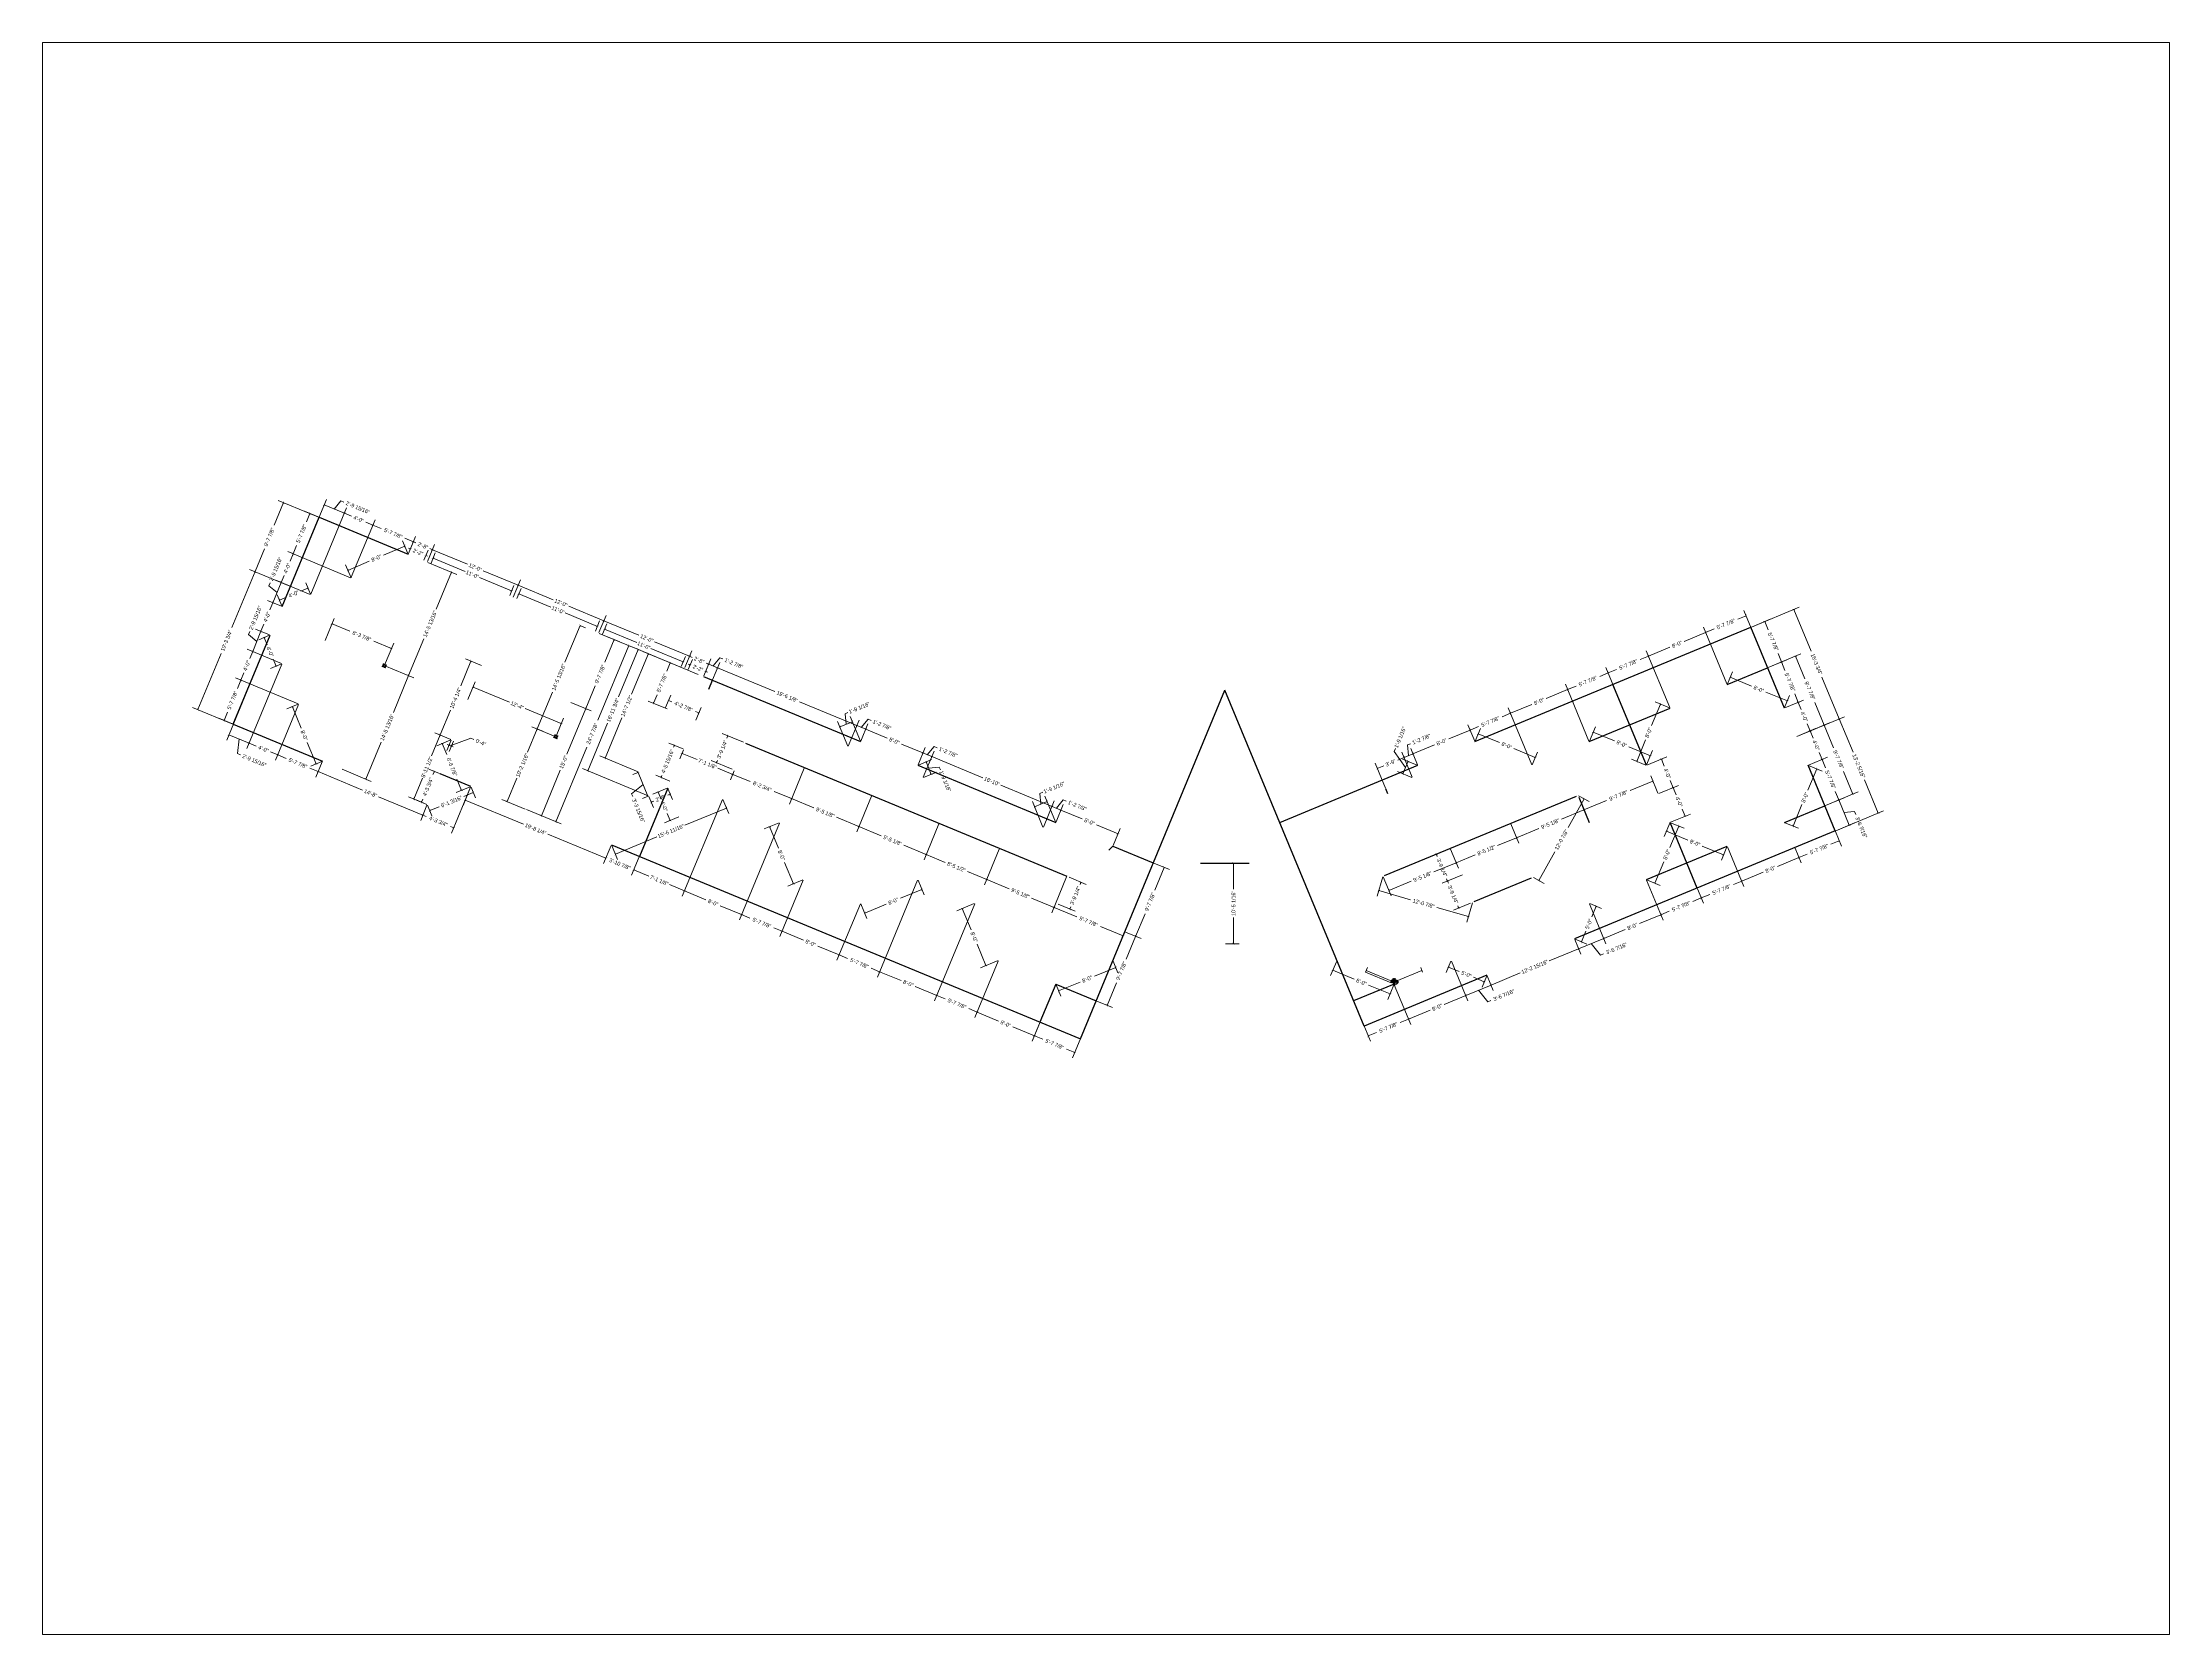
# Paper-space layout '8.5x11' of a CAD drawing. Header units: inches. Extents: x 0 to 10.6, y 0 to 7.9.
# The model-space entities are those that its viewports show. They can reach past a viewport. Long polylines and large blocks are cut down to what shows.
import ezdxf

# ---------------------------------------------------------------- set-up
doc = ezdxf.new("R2010")
doc.units = ezdxf.units.IN
doc.header["$MEASUREMENT"] = 0
doc.layers.add('0 @ 1', color=7, linetype='Continuous')
doc.styles.add('ARCHENTLTD', font='technical.ttf', dxfattribs={"height": 6})
doc.dimstyles.new('Annotative', dxfattribs={"dimscale": 0, "dimtxt": 0.18, "dimasz": 0.18, "dimexe": 0.18, "dimexo": 0.0625, "dimgap": 0.09, "dimtad": 0, "dimtih": 1, "dimtoh": 1, "dimdec": 4, "dimzin": 0, "dimdsep": 46, "dimtxsty": 'Standard', "dimcen": 0.09, "dimadec": 0, "dimazin": 0, "dimtfac": 1, "dimtdec": 4, "dimtofl": 0, "dimtmove": 0, "dimatfit": 3, "dimfxl": 1, "dimtolj": 1, "dimtzin": 0, "dimarcsym": 0})
doc.dimstyles.get("Standard").update_dxf_attribs({"dimtxt": 0.18, "dimasz": 0.18, "dimexe": 0.18, "dimexo": 0.0625, "dimgap": 0.09, "dimtad": 0, "dimtih": 1, "dimtoh": 1, "dimdec": 4, "dimzin": 0, "dimdsep": 46, "dimtxsty": 'Standard', "dimcen": 0.09, "dimadec": 0, "dimazin": 0, "dimtfac": 1, "dimtdec": 4, "dimtofl": 0, "dimtmove": 0, "dimatfit": 3, "dimfxl": 1, "dimtolj": 1, "dimtzin": 0, "dimarcsym": 0})

# ---------------------------------------------------------------- blocks, each defined once
blk = doc.blocks.new('_ArchTick')
at = {"color": 0, "linetype": 'ByBlock', "const_width": 0.15}
blk.add_lwpolyline([(-0.5, -0.5), (0.5, 0.5)], dxfattribs=at)
blk = doc.blocks.new('*D5')
at = {"color": 3, "lineweight": 9}
for p, q in [((18018.9, 9740), (18023.5, 9742)), ((18020.5, 9723.6), (18018.9, 9740)), ((18026.4, 9689.9), (18010.2, 9729)), ((18013.7, 9720.7), (18027.4, 9726.4)), ((18034.5, 9709.4), (18024, 9734.7))]:
    blk.add_line(p, q, dxfattribs=at)
at = {"color": 3, "lineweight": 9, "xscale": 3, "yscale": 3, "zscale": 3}
for p, rotation in [((18013.7, 9720.7), 202.4999999999979), ((18027.4, 9726.4), 22.49999999999789)]:
    blk.add_blockref('_ArchTick', p, dxfattribs=dict(at, rotation=rotation))
at = {"color": 3, "insert": (18040.6, 9749), "char_height": 6, "attachment_point": 5, "rotation": 22.5, "style": 'ARCHENTLTD'}
blk.add_mtext('\\A1;1\'-2 7/8"', dxfattribs=at)
blk = doc.blocks.new('*D6')
at = {"color": 3, "lineweight": 9}
for p, q in [((18123.2, 9746.1), (18112.7, 9771.5)), ((18027.4, 9726.4), (18060.7, 9740.2)), ((18116.1, 9763.2), (18082.9, 9749.4)), ((18034.5, 9709.4), (18024, 9734.7))]:
    blk.add_line(p, q, dxfattribs=at)
at = {"color": 3, "lineweight": 9, "xscale": 3, "yscale": 3, "zscale": 3}
for p, rotation in [((18116.1, 9763.2), 22.49999999999789), ((18027.4, 9726.4), 202.4999999999979)]:
    blk.add_blockref('_ArchTick', p, dxfattribs=dict(at, rotation=rotation))
at = {"color": 3, "insert": (18071.8, 9744.8), "char_height": 6, "attachment_point": 5, "rotation": 22.5, "style": 'ARCHENTLTD'}
blk.add_mtext('\\A1;8\'-0"', dxfattribs=at)
blk = doc.blocks.new('*D7')
at = {"color": 3, "lineweight": 9}
for p, q in [((18123.2, 9746.1), (18112.7, 9771.5)), ((18178.8, 9789.1), (18165.8, 9783.8)), ((18211.9, 9709.4), (18175.4, 9797.5)), ((18116.1, 9763.2), (18129.1, 9768.6))]:
    blk.add_line(p, q, dxfattribs=at)
at = {"color": 3, "lineweight": 9, "xscale": 3, "yscale": 3, "zscale": 3}
for p, rotation in [((18178.8, 9789.1), 22.49999999999789), ((18116.1, 9763.2), 202.4999999999979)]:
    blk.add_blockref('_ArchTick', p, dxfattribs=dict(at, rotation=rotation))
at = {"color": 3, "insert": (18147.5, 9776.2), "char_height": 6, "attachment_point": 5, "rotation": 22.5, "style": 'ARCHENTLTD'}
blk.add_mtext('\\A1;5\'-7 7/8"', dxfattribs=at)
blk = doc.blocks.new('*D8')
at = {"color": 3, "lineweight": 9}
for p, q in [((18178.8, 9789.1), (18212.1, 9802.9)), ((18267.5, 9825.9), (18234.3, 9812.1)), ((18300.6, 9746.1), (18264.1, 9834.2)), ((18211.9, 9709.4), (18175.4, 9797.5))]:
    blk.add_line(p, q, dxfattribs=at)
at = {"color": 3, "lineweight": 9, "xscale": 3, "yscale": 3, "zscale": 3}
for p, rotation in [((18267.5, 9825.9), 22.49999999999789), ((18178.8, 9789.1), 202.4999999999979)]:
    blk.add_blockref('_ArchTick', p, dxfattribs=dict(at, rotation=rotation))
at = {"color": 3, "insert": (18223.2, 9807.5), "char_height": 6, "attachment_point": 5, "rotation": 22.5, "style": 'ARCHENTLTD'}
blk.add_mtext('\\A1;8\'-0"', dxfattribs=at)
blk = doc.blocks.new('*D9')
at = {"color": 3, "lineweight": 9}
for p, q in [((18330.2, 9851.9), (18317.2, 9846.5)), ((18389.3, 9709.4), (18326.8, 9860.2)), ((18300.6, 9746.1), (18264.1, 9834.2)), ((18267.5, 9825.9), (18280.5, 9831.3))]:
    blk.add_line(p, q, dxfattribs=at)
at = {"color": 3, "lineweight": 9, "xscale": 3, "yscale": 3, "zscale": 3}
for p, rotation in [((18330.2, 9851.9), 22.49999999999789), ((18267.5, 9825.9), 202.4999999999979)]:
    blk.add_blockref('_ArchTick', p, dxfattribs=dict(at, rotation=rotation))
at = {"color": 3, "insert": (18298.9, 9838.9), "char_height": 6, "attachment_point": 5, "rotation": 22.5, "style": 'ARCHENTLTD'}
blk.add_mtext('\\A1;5\'-7 7/8"', dxfattribs=at)
blk = doc.blocks.new('*D10')
at = {"color": 3, "lineweight": 9}
for p, q in [((18393, 9877.8), (18380, 9872.5)), ((18426, 9798.1), (18389.5, 9886.2)), ((18389.3, 9709.4), (18326.8, 9860.2)), ((18330.2, 9851.9), (18343.2, 9857.2))]:
    blk.add_line(p, q, dxfattribs=at)
at = {"color": 3, "lineweight": 9, "xscale": 3, "yscale": 3, "zscale": 3}
for p, rotation in [((18393, 9877.8), 22.49999999999789), ((18330.2, 9851.9), 202.4999999999979)]:
    blk.add_blockref('_ArchTick', p, dxfattribs=dict(at, rotation=rotation))
at = {"color": 3, "insert": (18361.6, 9864.8), "char_height": 6, "attachment_point": 5, "rotation": 22.5, "style": 'ARCHENTLTD'}
blk.add_mtext('\\A1;5\'-7 7/8"', dxfattribs=at)
blk = doc.blocks.new('*D11')
at = {"color": 3, "lineweight": 9}
for p, q in [((18481.6, 9914.6), (18448.4, 9900.8)), ((18514.7, 9834.8), (18478.2, 9922.9)), ((18426, 9798.1), (18389.5, 9886.2)), ((18393, 9877.8), (18426.2, 9891.6))]:
    blk.add_line(p, q, dxfattribs=at)
at = {"color": 3, "lineweight": 9, "xscale": 3, "yscale": 3, "zscale": 3}
for p, rotation in [((18481.6, 9914.6), 22.49999999999789), ((18393, 9877.8), 202.4999999999979)]:
    blk.add_blockref('_ArchTick', p, dxfattribs=dict(at, rotation=rotation))
at = {"color": 3, "insert": (18437.3, 9896.2), "char_height": 6, "attachment_point": 5, "rotation": 22.5, "style": 'ARCHENTLTD'}
blk.add_mtext('\\A1;8\'-0"', dxfattribs=at)
blk = doc.blocks.new('*D12')
at = {"color": 3, "lineweight": 9}
for p, q in [((18544.4, 9940.6), (18531.4, 9935.2)), ((18603.4, 9798.1), (18540.9, 9948.9)), ((18514.7, 9834.8), (18478.2, 9922.9)), ((18481.6, 9914.6), (18494.6, 9920))]:
    blk.add_line(p, q, dxfattribs=at)
at = {"color": 3, "lineweight": 9, "xscale": 3, "yscale": 3, "zscale": 3}
for p, rotation in [((18544.4, 9940.6), 22.49999999999789), ((18481.6, 9914.6), 202.4999999999979)]:
    blk.add_blockref('_ArchTick', p, dxfattribs=dict(at, rotation=rotation))
at = {"color": 3, "insert": (18513, 9927.6), "char_height": 6, "attachment_point": 5, "rotation": 22.5, "style": 'ARCHENTLTD'}
blk.add_mtext('\\A1;5\'-7 7/8"', dxfattribs=at)
blk = doc.blocks.new('*D13')
at = {"color": 3, "lineweight": 9}
for p, q in [((18604.7, 9797.5), (18633.7, 9809.5)), ((18625.3, 9806.1), (18629.9, 9795)), ((18643.7, 9761.8), (18639.1, 9772.8)), ((18623, 9753.2), (18652, 9765.2))]:
    blk.add_line(p, q, dxfattribs=at)
at = {"color": 3, "lineweight": 9, "xscale": 3, "yscale": 3, "zscale": 3}
for p, rotation in [((18625.3, 9806.1), 112.5000000000001), ((18643.7, 9761.8), 292.5000000000001)]:
    blk.add_blockref('_ArchTick', p, dxfattribs=dict(at, rotation=rotation))
at = {"color": 3, "insert": (18634.5, 9783.9), "char_height": 6, "attachment_point": 5, "rotation": 292.5, "style": 'ARCHENTLTD'}
blk.add_mtext('\\A1;4\'-0"', dxfattribs=at)
blk = doc.blocks.new('*D14')
at = {"color": 3, "lineweight": 9}
for p, q in [((18578.7, 9860.3), (18607.7, 9872.3)), ((18599.4, 9868.8), (18604.7, 9855.8)), ((18604.7, 9797.5), (18633.7, 9809.5)), ((18625.3, 9806.1), (18620, 9819.1))]:
    blk.add_line(p, q, dxfattribs=at)
at = {"color": 3, "lineweight": 9, "xscale": 3, "yscale": 3, "zscale": 3}
for p, rotation in [((18599.4, 9868.8), 112.5000000000001), ((18625.3, 9806.1), 292.5000000000001)]:
    blk.add_blockref('_ArchTick', p, dxfattribs=dict(at, rotation=rotation))
at = {"color": 3, "insert": (18612.4, 9837.5), "char_height": 6, "attachment_point": 5, "rotation": 292.5, "style": 'ARCHENTLTD'}
blk.add_mtext('\\A1;5\'-7 7/8"', dxfattribs=at)
blk = doc.blocks.new('*D15')
at = {"color": 3, "lineweight": 9}
for p, q in [((18552.7, 9923), (18581.7, 9935)), ((18573.4, 9931.5), (18578.8, 9918.5)), ((18578.7, 9860.3), (18607.7, 9872.3)), ((18599.4, 9868.8), (18594, 9881.8))]:
    blk.add_line(p, q, dxfattribs=at)
at = {"color": 3, "lineweight": 9, "xscale": 3, "yscale": 3, "zscale": 3}
for p, rotation in [((18573.4, 9931.5), 112.5000000000001), ((18599.4, 9868.8), 292.5000000000001)]:
    blk.add_blockref('_ArchTick', p, dxfattribs=dict(at, rotation=rotation))
at = {"color": 3, "insert": (18586.4, 9900.2), "char_height": 6, "attachment_point": 5, "rotation": 292.5, "style": 'ARCHENTLTD'}
blk.add_mtext('\\A1;5\'-7 7/8"', dxfattribs=at)
blk = doc.blocks.new('*D16')
at = {"color": 3, "lineweight": 9}
for p, q in [((18623, 9753.2), (18652.2, 9765.3)), ((18643.9, 9761.8), (18648.5, 9750.8)), ((18641.4, 9708.8), (18670.6, 9720.9)), ((18662.2, 9717.5), (18657.7, 9728.5))]:
    blk.add_line(p, q, dxfattribs=at)
at = {"color": 3, "lineweight": 9, "xscale": 3, "yscale": 3, "zscale": 3}
for p, rotation in [((18643.9, 9761.8), 112.5000000000026), ((18662.2, 9717.5), 292.5000000000026)]:
    blk.add_blockref('_ArchTick', p, dxfattribs=dict(at, rotation=rotation))
at = {"color": 3, "insert": (18653.1, 9739.6), "char_height": 6, "attachment_point": 5, "rotation": 292.5, "style": 'ARCHENTLTD'}
blk.add_mtext('\\A1;4\'-0"', dxfattribs=at)
blk = doc.blocks.new('*D17')
at = {"color": 3, "lineweight": 9}
for p, q in [((18641.4, 9708.8), (18670.6, 9720.9)), ((18662.2, 9717.5), (18667.6, 9704.5)), ((18667.4, 9646.1), (18696.5, 9658.2)), ((18688.2, 9654.8), (18682.8, 9667.8))]:
    blk.add_line(p, q, dxfattribs=at)
at = {"color": 3, "lineweight": 9, "xscale": 3, "yscale": 3, "zscale": 3}
for p, rotation in [((18662.2, 9717.5), 112.5000000000026), ((18688.2, 9654.8), 292.5000000000026)]:
    blk.add_blockref('_ArchTick', p, dxfattribs=dict(at, rotation=rotation))
at = {"color": 3, "insert": (18675.2, 9686.1), "char_height": 6, "attachment_point": 5, "rotation": 292.5, "style": 'ARCHENTLTD'}
blk.add_mtext('\\A1;5\'-7 7/8"', dxfattribs=at)
blk = doc.blocks.new('*D18')
at = {"color": 3, "lineweight": 9}
for p, q in [((18667.4, 9646.1), (18696.5, 9658.2)), ((18688.2, 9654.8), (18704.5, 9615.6)), ((18683.6, 9606.9), (18712.8, 9619)), ((18696.3, 9635.2), (18712.8, 9636.8)), ((18712.8, 9636.8), (18714.7, 9632.2))]:
    blk.add_line(p, q, dxfattribs=at)
at = {"color": 3, "lineweight": 9, "xscale": 3, "yscale": 3, "zscale": 3}
for p, rotation in [((18688.2, 9654.8), 112.5000000000026), ((18704.5, 9615.6), 292.5000000000026)]:
    blk.add_blockref('_ArchTick', p, dxfattribs=dict(at, rotation=rotation))
at = {"color": 3, "insert": (18723.1, 9612), "char_height": 6, "attachment_point": 5, "rotation": 292.5, "style": 'ARCHENTLTD'}
blk.add_mtext('\\A1;3\'-6 7/16"', dxfattribs=at)
blk = doc.blocks.new('*D19')
at = {"color": 3, "lineweight": 9}
for p, q in [((17998.5, 9729.7), (18000.4, 9734.4)), ((18015.7, 9705), (17998.5, 9729.7)), ((18033.9, 9708.8), (18011.4, 9718.2)), ((18011.7, 9695.3), (18019.8, 9714.7)), ((18025.9, 9689.4), (18003.4, 9698.7))]:
    blk.add_line(p, q, dxfattribs=at)
at = {"color": 3, "lineweight": 9, "xscale": 3, "yscale": 3, "zscale": 3}
for p, rotation in [((18019.8, 9714.7), 67.50000000000126), ((18011.7, 9695.3), 247.5000000000013)]:
    blk.add_blockref('_ArchTick', p, dxfattribs=dict(at, rotation=rotation))
at = {"color": 3, "insert": (18007.7, 9751.9), "char_height": 6, "attachment_point": 5, "rotation": 67.5, "style": 'ARCHENTLTD'}
blk.add_mtext('\\A1;1\'-9 1/16"', dxfattribs=at)
blk = doc.blocks.new('*D20')
at = {"color": 3, "lineweight": 9}
for p, q in [((18123.9, 9746.1), (18132.1, 9765.8)), ((18128.6, 9757.4), (18161.9, 9743.7)), ((18217.3, 9720.7), (18184.1, 9734.5)), ((18212.6, 9709.4), (18220.8, 9729))]:
    blk.add_line(p, q, dxfattribs=at)
at = {"color": 3, "lineweight": 9, "xscale": 3, "yscale": 3, "zscale": 3}
for p, rotation in [((18128.6, 9757.4), 157.5000000000009), ((18217.3, 9720.7), 337.5000000000009)]:
    blk.add_blockref('_ArchTick', p, dxfattribs=dict(at, rotation=rotation))
at = {"color": 3, "insert": (18173, 9739.1), "char_height": 6, "attachment_point": 5, "rotation": 337.5, "style": 'ARCHENTLTD'}
blk.add_mtext('\\A1;8\'-0"', dxfattribs=at)
blk = doc.blocks.new('*D21')
at = {"color": 3, "lineweight": 9}
for p, q in [((18515.4, 9834.8), (18523.2, 9853.4)), ((18519.7, 9845.1), (18553, 9831.3)), ((18608.4, 9808.4), (18575.1, 9822.1)), ((18604.1, 9798.1), (18611.8, 9816.7))]:
    blk.add_line(p, q, dxfattribs=at)
at = {"color": 3, "lineweight": 9, "xscale": 3, "yscale": 3, "zscale": 3}
for p, rotation in [((18519.7, 9845.1), 157.5000000000001), ((18608.4, 9808.4), 337.5000000000001)]:
    blk.add_blockref('_ArchTick', p, dxfattribs=dict(at, rotation=rotation))
at = {"color": 3, "insert": (18564.1, 9826.7), "char_height": 6, "attachment_point": 5, "rotation": 337.5, "style": 'ARCHENTLTD'}
blk.add_mtext('\\A1;8\'-0"', dxfattribs=at)
blk = doc.blocks.new('*D22')
at = {"color": 3, "lineweight": 9}
for p, q in [((18641.4, 9708.1), (18662.4, 9699.4)), ((18654, 9702.9), (18640.3, 9669.6)), ((18617.3, 9614.2), (18631.1, 9647.4)), ((18604.7, 9619.4), (18625.6, 9610.7))]:
    blk.add_line(p, q, dxfattribs=at)
at = {"color": 3, "lineweight": 9, "xscale": 3, "yscale": 3, "zscale": 3}
for p, rotation in [((18654, 9702.9), 67.49999999999824), ((18617.3, 9614.2), 247.4999999999982)]:
    blk.add_blockref('_ArchTick', p, dxfattribs=dict(at, rotation=rotation))
at = {"color": 3, "insert": (18635.7, 9658.5), "char_height": 6, "attachment_point": 5, "rotation": 67.5, "style": 'ARCHENTLTD'}
blk.add_mtext('\\A1;8\'-0"', dxfattribs=at)
blk = doc.blocks.new('*D23')
at = {"color": 3, "lineweight": 9}
for p, q in [((18683.1, 9605.6), (18692.5, 9583)), ((18620.4, 9579.7), (18629.7, 9557)), ((18689, 9591.3), (18676, 9585.9)), ((18626.3, 9565.3), (18639.3, 9570.7))]:
    blk.add_line(p, q, dxfattribs=at)
at = {"color": 3, "lineweight": 9, "xscale": 3, "yscale": 3, "zscale": 3}
for p, rotation in [((18689, 9591.3), 22.49999999999912), ((18626.3, 9565.3), 202.4999999999991)]:
    blk.add_blockref('_ArchTick', p, dxfattribs=dict(at, rotation=rotation))
at = {"color": 3, "insert": (18657.7, 9578.3), "char_height": 6, "attachment_point": 5, "rotation": 22.5, "style": 'ARCHENTLTD'}
blk.add_mtext('\\A1;5\'-7 7/8"', dxfattribs=at)
blk = doc.blocks.new('*D24')
at = {"color": 3, "lineweight": 9}
for p, q in [((18515.4, 9582.1), (18541.1, 9520.3)), ((18620.4, 9579.7), (18629.7, 9557)), ((18537.6, 9528.6), (18570.9, 9542.4)), ((18626.3, 9565.3), (18593.1, 9551.6))]:
    blk.add_line(p, q, dxfattribs=at)
at = {"color": 3, "lineweight": 9, "xscale": 3, "yscale": 3, "zscale": 3}
for p, rotation in [((18626.3, 9565.3), 22.49999999999904), ((18537.6, 9528.6), 202.499999999999)]:
    blk.add_blockref('_ArchTick', p, dxfattribs=dict(at, rotation=rotation))
at = {"color": 3, "insert": (18582, 9547), "char_height": 6, "attachment_point": 5, "rotation": 22.5, "style": 'ARCHENTLTD'}
blk.add_mtext('\\A1;8\'-0"', dxfattribs=at)
blk = doc.blocks.new('*D25')
at = {"color": 3, "lineweight": 9}
for p, q in [((18515.4, 9582.1), (18541.1, 9520.3)), ((18469, 9516.9), (18478.3, 9494.3)), ((18474.9, 9502.6), (18487.9, 9508)), ((18537.6, 9528.6), (18524.6, 9523.2))]:
    blk.add_line(p, q, dxfattribs=at)
at = {"color": 3, "lineweight": 9, "xscale": 3, "yscale": 3, "zscale": 3}
for p, rotation in [((18537.6, 9528.6), 22.49999999999904), ((18474.9, 9502.6), 202.499999999999)]:
    blk.add_blockref('_ArchTick', p, dxfattribs=dict(at, rotation=rotation))
at = {"color": 3, "insert": (18506.3, 9515.6), "char_height": 6, "attachment_point": 5, "rotation": 22.5, "style": 'ARCHENTLTD'}
blk.add_mtext('\\A1;5\'-7 7/8"', dxfattribs=at)
blk = doc.blocks.new('*D26')
at = {"color": 3, "lineweight": 9}
for p, q in [((18390, 9530.2), (18415.6, 9468.3)), ((18469, 9516.9), (18478.3, 9494.3)), ((18412.2, 9476.6), (18425.2, 9482)), ((18474.9, 9502.6), (18461.9, 9497.2))]:
    blk.add_line(p, q, dxfattribs=at)
at = {"color": 3, "lineweight": 9, "xscale": 3, "yscale": 3, "zscale": 3}
for p, rotation in [((18412.2, 9476.6), 202.499999999999), ((18474.9, 9502.6), 22.49999999999904)]:
    blk.add_blockref('_ArchTick', p, dxfattribs=dict(at, rotation=rotation))
at = {"color": 3, "insert": (18443.5, 9489.6), "char_height": 6, "attachment_point": 5, "rotation": 22.5, "style": 'ARCHENTLTD'}
blk.add_mtext('\\A1;5\'-7 7/8"', dxfattribs=at)
blk = doc.blocks.new('*D27')
at = {"color": 3, "lineweight": 9}
for p, q in [((18390, 9530.2), (18415.6, 9468.3)), ((18301.3, 9493.4), (18326.9, 9431.6)), ((18412.2, 9476.6), (18378.9, 9462.9)), ((18323.5, 9439.9), (18356.7, 9453.7))]:
    blk.add_line(p, q, dxfattribs=at)
at = {"color": 3, "lineweight": 9, "xscale": 3, "yscale": 3, "zscale": 3}
for p, rotation in [((18412.2, 9476.6), 22.49999999999904), ((18323.5, 9439.9), 202.499999999999)]:
    blk.add_blockref('_ArchTick', p, dxfattribs=dict(at, rotation=rotation))
at = {"color": 3, "insert": (18367.8, 9458.3), "char_height": 6, "attachment_point": 5, "rotation": 22.5, "style": 'ARCHENTLTD'}
blk.add_mtext('\\A1;8\'-0"', dxfattribs=at)
blk = doc.blocks.new('*D28')
at = {"color": 3, "lineweight": 9}
for p, q in [((18301.3, 9493.4), (18326.9, 9431.6)), ((18323.5, 9439.9), (18284.3, 9423.7)), ((18278.4, 9438), (18287.7, 9415.4)), ((18303.9, 9431.8), (18318.4, 9413.9)), ((18318.4, 9413.9), (18323.1, 9415.9))]:
    blk.add_line(p, q, dxfattribs=at)
at = {"color": 3, "lineweight": 9, "xscale": 3, "yscale": 3, "zscale": 3}
for p, rotation in [((18323.5, 9439.9), 22.49999999999904), ((18284.3, 9423.7), 202.499999999999)]:
    blk.add_blockref('_ArchTick', p, dxfattribs=dict(at, rotation=rotation))
at = {"color": 3, "insert": (18343.3, 9424.2), "char_height": 6, "attachment_point": 5, "rotation": 22.5, "style": 'ARCHENTLTD'}
blk.add_mtext('\\A1;3\'-6 7/16"', dxfattribs=at)
blk = doc.blocks.new('*D29')
at = {"color": 3, "lineweight": 9}
for p, q in [((18284.3, 9423.7), (18239, 9404.9)), ((18278.4, 9438), (18287.7, 9415.4)), ((18142.6, 9381.8), (18152, 9359.1)), ((18148.6, 9367.4), (18193.9, 9386.2))]:
    blk.add_line(p, q, dxfattribs=at)
at = {"color": 3, "lineweight": 9, "xscale": 3, "yscale": 3, "zscale": 3}
for p, rotation in [((18284.3, 9423.7), 22.49999999999904), ((18148.6, 9367.4), 202.499999999999)]:
    blk.add_blockref('_ArchTick', p, dxfattribs=dict(at, rotation=rotation))
at = {"color": 3, "insert": (18216.4, 9395.6), "char_height": 6, "attachment_point": 5, "rotation": 22.5, "style": 'ARCHENTLTD'}
blk.add_mtext('\\A1;12\'-2 15/16"', dxfattribs=at)
blk = doc.blocks.new('*D30')
at = {"color": 3, "lineweight": 9}
for p, q in [((18087.2, 9404.7), (18112.8, 9342.9)), ((18142.6, 9381.8), (18152, 9359.1)), ((18148.6, 9367.4), (18109.4, 9351.2)), ((18129, 9359.3), (18143.5, 9341.5)), ((18143.5, 9341.5), (18148.1, 9343.4))]:
    blk.add_line(p, q, dxfattribs=at)
at = {"color": 3, "lineweight": 9, "xscale": 3, "yscale": 3, "zscale": 3}
for p, rotation in [((18109.4, 9351.2), 202.499999999999), ((18148.6, 9367.4), 22.49999999999904)]:
    blk.add_blockref('_ArchTick', p, dxfattribs=dict(at, rotation=rotation))
at = {"color": 3, "insert": (18168.4, 9351.8), "char_height": 6, "attachment_point": 5, "rotation": 22.5, "style": 'ARCHENTLTD'}
blk.add_mtext('\\A1;3\'-6 7/16"', dxfattribs=at)
blk = doc.blocks.new('*D31')
at = {"color": 3, "lineweight": 9}
for p, q in [((18087.2, 9404.7), (18112.8, 9342.9)), ((17998.5, 9368), (18024.1, 9306.2)), ((18109.4, 9351.2), (18076.1, 9337.4)), ((18020.7, 9314.5), (18053.9, 9328.2))]:
    blk.add_line(p, q, dxfattribs=at)
at = {"color": 3, "lineweight": 9, "xscale": 3, "yscale": 3, "zscale": 3}
for p, rotation in [((18109.4, 9351.2), 22.49999999999904), ((18020.7, 9314.5), 202.499999999999)]:
    blk.add_blockref('_ArchTick', p, dxfattribs=dict(at, rotation=rotation))
at = {"color": 3, "insert": (18065, 9332.8), "char_height": 6, "attachment_point": 5, "rotation": 22.5, "style": 'ARCHENTLTD'}
blk.add_mtext('\\A1;8\'-0"', dxfattribs=at)
blk = doc.blocks.new('*D32')
at = {"color": 3, "lineweight": 9}
for p, q in [((17909.8, 9404.7), (17961.4, 9280.2)), ((17998.5, 9368), (18024.1, 9306.2)), ((18020.7, 9314.5), (18007.7, 9309.1)), ((17958, 9288.5), (17971, 9293.9))]:
    blk.add_line(p, q, dxfattribs=at)
at = {"color": 3, "lineweight": 9, "xscale": 3, "yscale": 3, "zscale": 3}
for p, rotation in [((18020.7, 9314.5), 22.49999999999904), ((17958, 9288.5), 202.499999999999)]:
    blk.add_blockref('_ArchTick', p, dxfattribs=dict(at, rotation=rotation))
at = {"color": 3, "insert": (17989.3, 9301.5), "char_height": 6, "attachment_point": 5, "rotation": 22.5, "style": 'ARCHENTLTD'}
blk.add_mtext('\\A1;5\'-7 7/8"', dxfattribs=at)
blk = doc.blocks.new('*D33')
at = {"color": 3, "lineweight": 9}
for p, q in [((18439.8, 9614.2), (18426, 9581)), ((18427.3, 9619.4), (18448.1, 9610.8)), ((18403, 9525.5), (18416.8, 9558.8)), ((18390.6, 9530.7), (18411.3, 9522.1))]:
    blk.add_line(p, q, dxfattribs=at)
at = {"color": 3, "lineweight": 9, "xscale": 3, "yscale": 3, "zscale": 3}
for p, rotation in [((18439.8, 9614.2), 67.49999999999908), ((18403, 9525.5), 247.4999999999991)]:
    blk.add_blockref('_ArchTick', p, dxfattribs=dict(at, rotation=rotation))
at = {"color": 3, "insert": (18421.4, 9569.9), "char_height": 6, "attachment_point": 5, "rotation": 67.5, "style": 'ARCHENTLTD'}
blk.add_mtext('\\A1;8\'-0"', dxfattribs=at)
blk = doc.blocks.new('*D34')
at = {"color": 3, "lineweight": 9}
for p, q in [((18301.9, 9494), (18320.1, 9486.4)), ((18311.8, 9489.8), (18304.9, 9473.1)), ((18288.8, 9434.4), (18295.8, 9451.1)), ((18278.9, 9438.5), (18297.2, 9431))]:
    blk.add_line(p, q, dxfattribs=at)
at = {"color": 3, "lineweight": 9, "xscale": 3, "yscale": 3, "zscale": 3}
for p, rotation in [((18311.8, 9489.8), 67.49999999999874), ((18288.8, 9434.4), 247.4999999999987)]:
    blk.add_blockref('_ArchTick', p, dxfattribs=dict(at, rotation=rotation))
at = {"color": 3, "insert": (18300.3, 9462.1), "char_height": 6, "attachment_point": 5, "rotation": 67.5, "style": 'ARCHENTLTD'}
blk.add_mtext('\\A1;5\'-0"', dxfattribs=at)
blk = doc.blocks.new('*D35')
at = {"color": 3, "lineweight": 9}
for p, q in [((18086.4, 9404.7), (18079.1, 9387.1)), ((18082.6, 9395.4), (18099.3, 9388.5)), ((18138, 9372.5), (18121.3, 9379.4)), ((18141.9, 9381.8), (18134.6, 9364.2))]:
    blk.add_line(p, q, dxfattribs=at)
at = {"color": 3, "lineweight": 9, "xscale": 3, "yscale": 3, "zscale": 3}
for p, rotation in [((18082.6, 9395.4), 157.5000000000003), ((18138, 9372.5), 337.5000000000003)]:
    blk.add_blockref('_ArchTick', p, dxfattribs=dict(at, rotation=rotation))
at = {"color": 3, "insert": (18110.3, 9383.9), "char_height": 6, "attachment_point": 5, "rotation": 337.5, "style": 'ARCHENTLTD'}
blk.add_mtext('\\A1;5\'-0"', dxfattribs=at)
blk = doc.blocks.new('*D36')
at = {"color": 3, "lineweight": 9}
for p, q in [((17473.5, 9620.7), (17484.5, 9647.4)), ((17481.1, 9639), (17514.3, 9625.3)), ((17569.8, 9602.3), (17536.5, 9616.1)), ((17562.2, 9584), (17573.2, 9610.6))]:
    blk.add_line(p, q, dxfattribs=at)
at = {"color": 3, "lineweight": 9, "xscale": 3, "yscale": 3, "zscale": 3}
for p, rotation in [((17481.1, 9639), 157.4999999999993), ((17569.8, 9602.3), 337.4999999999993)]:
    blk.add_blockref('_ArchTick', p, dxfattribs=dict(at, rotation=rotation))
at = {"color": 3, "insert": (17525.4, 9620.7), "char_height": 6, "attachment_point": 5, "rotation": 337.5, "style": 'ARCHENTLTD'}
blk.add_mtext('\\A1;8\'-0"', dxfattribs=at)
blk = doc.blocks.new('*D37')
at = {"color": 3, "lineweight": 9}
for p, q in [((17454, 9612.6), (17470.8, 9653.1)), ((17481.1, 9639), (17467.3, 9644.7)), ((17473.5, 9620.7), (17484.5, 9647.4)), ((17474.2, 9641.9), (17484.7, 9654.7)), ((17484.7, 9654.7), (17489.3, 9652.8))]:
    blk.add_line(p, q, dxfattribs=at)
at = {"color": 3, "lineweight": 9, "xscale": 3, "yscale": 3, "zscale": 3}
for p, rotation in [((17467.3, 9644.7), 157.4999999999993), ((17481.1, 9639), 337.4999999999993)]:
    blk.add_blockref('_ArchTick', p, dxfattribs=dict(at, rotation=rotation))
at = {"color": 3, "insert": (17506.4, 9645.7), "char_height": 6, "attachment_point": 5, "rotation": 337.5, "style": 'ARCHENTLTD'}
blk.add_mtext('\\A1;1\'-2 7/8"', dxfattribs=at)
blk = doc.blocks.new('*D38')
at = {"color": 3, "lineweight": 9}
for p, q in [((17267.4, 9689.9), (17284.2, 9730.4)), ((17280.7, 9722), (17360.2, 9689.1)), ((17467.3, 9644.7), (17387.9, 9677.7)), ((17454, 9612.6), (17470.8, 9653.1))]:
    blk.add_line(p, q, dxfattribs=at)
at = {"color": 3, "lineweight": 9, "xscale": 3, "yscale": 3, "zscale": 3}
for p, rotation in [((17280.7, 9722), 157.4999999999993), ((17467.3, 9644.7), 337.4999999999993)]:
    blk.add_blockref('_ArchTick', p, dxfattribs=dict(at, rotation=rotation))
at = {"color": 3, "insert": (17374, 9683.4), "char_height": 6, "attachment_point": 5, "rotation": 337.5, "style": 'ARCHENTLTD'}
blk.add_mtext('\\A1;16\'-10"', dxfattribs=at)
blk = doc.blocks.new('*D39')
at = {"color": 3, "lineweight": 9}
for p, q in [((17273.8, 9724.9), (17284.3, 9737.7)), ((17284.3, 9737.7), (17288.9, 9735.8)), ((17259.4, 9709.4), (17270.4, 9736.1)), ((17280.7, 9722), (17267, 9727.7)), ((17267.4, 9689.9), (17284.2, 9730.4))]:
    blk.add_line(p, q, dxfattribs=at)
at = {"color": 3, "lineweight": 9, "xscale": 3, "yscale": 3, "zscale": 3}
for p, rotation in [((17267, 9727.7), 157.4999999999993), ((17280.7, 9722), 337.4999999999993)]:
    blk.add_blockref('_ArchTick', p, dxfattribs=dict(at, rotation=rotation))
at = {"color": 3, "insert": (17306, 9728.7), "char_height": 6, "attachment_point": 5, "rotation": 337.5, "style": 'ARCHENTLTD'}
blk.add_mtext('\\A1;1\'-2 7/8"', dxfattribs=at)
blk = doc.blocks.new('*D40')
at = {"color": 3, "lineweight": 9}
for p, q in [((17170.7, 9746.1), (17181.7, 9772.8)), ((17178.3, 9764.5), (17211.5, 9750.7)), ((17267, 9727.7), (17233.7, 9741.5)), ((17259.4, 9709.4), (17270.4, 9736.1))]:
    blk.add_line(p, q, dxfattribs=at)
at = {"color": 3, "lineweight": 9, "xscale": 3, "yscale": 3, "zscale": 3}
for p, rotation in [((17178.3, 9764.5), 157.4999999999993), ((17267, 9727.7), 337.4999999999993)]:
    blk.add_blockref('_ArchTick', p, dxfattribs=dict(at, rotation=rotation))
at = {"color": 3, "insert": (17222.6, 9746.1), "char_height": 6, "attachment_point": 5, "rotation": 337.5, "style": 'ARCHENTLTD'}
blk.add_mtext('\\A1;8\'-0"', dxfattribs=at)
blk = doc.blocks.new('*D41')
at = {"color": 3, "lineweight": 9}
for p, q in [((17151.2, 9738.1), (17168, 9778.5)), ((17178.3, 9764.5), (17164.5, 9770.2)), ((17170.7, 9746.1), (17181.7, 9772.8)), ((17171.4, 9767.3), (17181.9, 9780.2)), ((17181.9, 9780.2), (17186.5, 9778.2))]:
    blk.add_line(p, q, dxfattribs=at)
at = {"color": 3, "lineweight": 9, "xscale": 3, "yscale": 3, "zscale": 3}
for p, rotation in [((17164.5, 9770.2), 157.4999999999993), ((17178.3, 9764.5), 337.4999999999993)]:
    blk.add_blockref('_ArchTick', p, dxfattribs=dict(at, rotation=rotation))
at = {"color": 3, "insert": (17203.5, 9771.2), "char_height": 6, "attachment_point": 5, "rotation": 337.5, "style": 'ARCHENTLTD'}
blk.add_mtext('\\A1;1\'-2 7/8"', dxfattribs=at)
blk = doc.blocks.new('*D42')
at = {"color": 3, "lineweight": 9}
for p, q in [((16934.9, 9827.7), (16951.7, 9868.1)), ((16948.2, 9859.8), (17037.3, 9822.8)), ((17164.5, 9770.2), (17075.4, 9807.1)), ((17151.2, 9738.1), (17168, 9778.5))]:
    blk.add_line(p, q, dxfattribs=at)
at = {"color": 3, "lineweight": 9, "xscale": 3, "yscale": 3, "zscale": 3}
for p, rotation in [((16948.2, 9859.8), 157.4999999999993), ((17164.5, 9770.2), 337.4999999999993)]:
    blk.add_blockref('_ArchTick', p, dxfattribs=dict(at, rotation=rotation))
at = {"color": 3, "insert": (17056.4, 9815), "char_height": 6, "attachment_point": 5, "rotation": 337.5, "style": 'ARCHENTLTD'}
blk.add_mtext('\\A1;19\'-6 1/8"', dxfattribs=at)
blk = doc.blocks.new('*D43')
at = {"color": 3, "lineweight": 9}
for p, q in [((16926.9, 9847.1), (16937.9, 9873.8)), ((16941.3, 9862.6), (16951.8, 9875.4)), ((16951.8, 9875.4), (16956.4, 9873.5)), ((16948.2, 9859.8), (16934.5, 9865.5)), ((16934.9, 9827.7), (16951.7, 9868.1))]:
    blk.add_line(p, q, dxfattribs=at)
at = {"color": 3, "lineweight": 9, "xscale": 3, "yscale": 3, "zscale": 3}
for p, rotation in [((16934.5, 9865.5), 157.4999999999993), ((16948.2, 9859.8), 337.4999999999993)]:
    blk.add_blockref('_ArchTick', p, dxfattribs=dict(at, rotation=rotation))
at = {"color": 3, "insert": (16973.5, 9866.5), "char_height": 6, "attachment_point": 5, "rotation": 337.5, "style": 'ARCHENTLTD'}
blk.add_mtext('\\A1;1\'-2 7/8"', dxfattribs=at)
blk = doc.blocks.new('*D44')
at = {"color": 3, "lineweight": 9}
for p, q in [((16897.7, 9860.3), (16908.3, 9886)), ((16904.9, 9877.7), (16908.9, 9876)), ((16926.9, 9847.1), (16937.9, 9873.8)), ((16934.5, 9865.5), (16930.5, 9867.1))]:
    blk.add_line(p, q, dxfattribs=at)
at = {"color": 3, "lineweight": 9, "xscale": 3, "yscale": 3, "zscale": 3}
for p, rotation in [((16904.9, 9877.7), 157.4999999999993), ((16934.5, 9865.5), 337.4999999999993)]:
    blk.add_blockref('_ArchTick', p, dxfattribs=dict(at, rotation=rotation))
at = {"color": 3, "insert": (16919.7, 9871.6), "char_height": 6, "attachment_point": 5, "rotation": 337.5, "style": 'ARCHENTLTD'}
blk.add_mtext('\\A1;2\'-8"', dxfattribs=at)
blk = doc.blocks.new('*D45')
at = {"color": 3, "lineweight": 9}
for p, q in [((16764.3, 9914.5), (16775.3, 9941.1)), ((16771.9, 9932.8), (16826.3, 9910.3)), ((16904.9, 9877.7), (16850.5, 9900.2)), ((16897.7, 9860.3), (16908.3, 9886))]:
    blk.add_line(p, q, dxfattribs=at)
at = {"color": 3, "lineweight": 9, "xscale": 3, "yscale": 3, "zscale": 3}
for p, rotation in [((16771.9, 9932.8), 157.4999999999993), ((16904.9, 9877.7), 337.4999999999993)]:
    blk.add_blockref('_ArchTick', p, dxfattribs=dict(at, rotation=rotation))
at = {"color": 3, "insert": (16838.4, 9905.3), "char_height": 6, "attachment_point": 5, "rotation": 337.5, "style": 'ARCHENTLTD'}
blk.add_mtext('\\A1;12\'-0"', dxfattribs=at)
blk = doc.blocks.new('*D46')
at = {"color": 3, "lineweight": 9}
for p, q in [((16631.2, 9969.6), (16642.3, 9996.2)), ((16638.8, 9987.9), (16693.2, 9965.4)), ((16771.9, 9932.8), (16717.5, 9955.3)), ((16764.3, 9914.5), (16775.3, 9941.1))]:
    blk.add_line(p, q, dxfattribs=at)
at = {"color": 3, "lineweight": 9, "xscale": 3, "yscale": 3, "zscale": 3}
for p, rotation in [((16638.8, 9987.9), 157.4999999999993), ((16771.9, 9932.8), 337.4999999999993)]:
    blk.add_blockref('_ArchTick', p, dxfattribs=dict(at, rotation=rotation))
at = {"color": 3, "insert": (16705.3, 9960.4), "char_height": 6, "attachment_point": 5, "rotation": 337.5, "style": 'ARCHENTLTD'}
blk.add_mtext('\\A1;12\'-0"', dxfattribs=at)
blk = doc.blocks.new('*D47')
at = {"color": 3, "lineweight": 9}
for p, q in [((16498.2, 10024.7), (16509.2, 10051.3)), ((16505.8, 10043), (16560.2, 10020.5)), ((16638.8, 9987.9), (16584.4, 10010.5)), ((16631.2, 9969.6), (16642.3, 9996.2))]:
    blk.add_line(p, q, dxfattribs=at)
at = {"color": 3, "lineweight": 9, "xscale": 3, "yscale": 3, "zscale": 3}
for p, rotation in [((16505.8, 10043), 157.4999999999993), ((16638.8, 9987.9), 337.4999999999993)]:
    blk.add_blockref('_ArchTick', p, dxfattribs=dict(at, rotation=rotation))
at = {"color": 3, "insert": (16572.3, 10015.5), "char_height": 6, "attachment_point": 5, "rotation": 337.5, "style": 'ARCHENTLTD'}
blk.add_mtext('\\A1;12\'-0"', dxfattribs=at)
blk = doc.blocks.new('*D48')
at = {"color": 3, "lineweight": 9}
for p, q in [((16468.6, 10036.9), (16479.7, 10063.6)), ((16476.2, 10055.3), (16480.2, 10053.6)), ((16498.2, 10024.7), (16509.2, 10051.3)), ((16505.8, 10043), (16501.8, 10044.7))]:
    blk.add_line(p, q, dxfattribs=at)
at = {"color": 3, "lineweight": 9, "xscale": 3, "yscale": 3, "zscale": 3}
for p, rotation in [((16476.2, 10055.3), 157.4999999999993), ((16505.8, 10043), 337.4999999999993)]:
    blk.add_blockref('_ArchTick', p, dxfattribs=dict(at, rotation=rotation))
at = {"color": 3, "insert": (16491, 10049.1), "char_height": 6, "attachment_point": 5, "rotation": 337.5, "style": 'ARCHENTLTD'}
blk.add_mtext('\\A1;2\'-8"', dxfattribs=at)
blk = doc.blocks.new('*D49')
at = {"color": 3, "lineweight": 9}
for p, q in [((16379.9, 10000.2), (16417, 10089.6)), ((16413.5, 10081.2), (16426.5, 10075.9)), ((16476.2, 10055.3), (16463.2, 10060.7)), ((16468.6, 10036.9), (16479.7, 10063.6))]:
    blk.add_line(p, q, dxfattribs=at)
at = {"color": 3, "lineweight": 9, "xscale": 3, "yscale": 3, "zscale": 3}
for p, rotation in [((16413.5, 10081.2), 157.4999999999993), ((16476.2, 10055.3), 337.4999999999993)]:
    blk.add_blockref('_ArchTick', p, dxfattribs=dict(at, rotation=rotation))
at = {"color": 3, "insert": (16444.9, 10068.3), "char_height": 6, "attachment_point": 5, "rotation": 337.5, "style": 'ARCHENTLTD'}
blk.add_mtext('\\A1;5\'-7 7/8"', dxfattribs=at)
blk = doc.blocks.new('*D50')
at = {"color": 3, "lineweight": 9}
for p, q in [((16317.2, 9974.2), (16372.6, 10107.9)), ((16369.2, 10099.6), (16380.2, 10095)), ((16379.9, 10000.2), (16417, 10089.6)), ((16413.5, 10081.2), (16402.4, 10085.8))]:
    blk.add_line(p, q, dxfattribs=at)
at = {"color": 3, "lineweight": 9, "xscale": 3, "yscale": 3, "zscale": 3}
for p, rotation in [((16369.2, 10099.6), 157.4999999999993), ((16413.5, 10081.2), 337.4999999999993)]:
    blk.add_blockref('_ArchTick', p, dxfattribs=dict(at, rotation=rotation))
at = {"color": 3, "insert": (16391.3, 10090.4), "char_height": 6, "attachment_point": 5, "rotation": 337.5, "style": 'ARCHENTLTD'}
blk.add_mtext('\\A1;4\'-0"', dxfattribs=at)
blk = doc.blocks.new('*D51')
at = {"color": 3, "lineweight": 9}
for p, q in [((16272.9, 9955.8), (16341.2, 10120.9)), ((16317.2, 9974.2), (16372.6, 10107.9)), ((16369.2, 10099.6), (16337.8, 10112.6)), ((16353.5, 10106.1), (16363.9, 10118.9)), ((16363.9, 10118.9), (16368.6, 10117))]:
    blk.add_line(p, q, dxfattribs=at)
at = {"color": 3, "lineweight": 9, "xscale": 3, "yscale": 3, "zscale": 3}
for p, rotation in [((16337.8, 10112.6), 157.4999999999993), ((16369.2, 10099.6), 337.4999999999993)]:
    blk.add_blockref('_ArchTick', p, dxfattribs=dict(at, rotation=rotation))
at = {"color": 3, "insert": (16390, 10108.2), "char_height": 6, "attachment_point": 5, "rotation": 337.5, "style": 'ARCHENTLTD'}
blk.add_mtext('\\A1;2\'-9 15/16"', dxfattribs=at)
blk = doc.blocks.new('*D52')
at = {"color": 3, "lineweight": 9}
for p, q in [((17448.2, 9308.8), (17436.4, 9280.4)), ((17439.9, 9288.7), (17452.9, 9283.3)), ((17510.9, 9282.8), (17499.1, 9254.4)), ((17502.6, 9262.7), (17489.6, 9268.1))]:
    blk.add_line(p, q, dxfattribs=at)
at = {"color": 3, "lineweight": 9, "xscale": 3, "yscale": 3, "zscale": 3}
for p, rotation in [((17439.9, 9288.7), 157.4999999999998), ((17502.6, 9262.7), 337.4999999999997)]:
    blk.add_blockref('_ArchTick', p, dxfattribs=dict(at, rotation=rotation))
at = {"color": 3, "insert": (17471.2, 9275.7), "char_height": 6, "attachment_point": 5, "rotation": 337.5, "style": 'ARCHENTLTD'}
blk.add_mtext('\\A1;5\'-7 7/8"', dxfattribs=at)
blk = doc.blocks.new('*D53')
at = {"color": 3, "lineweight": 9}
for p, q in [((17384, 9404.7), (17347.7, 9317.1)), ((17472.7, 9368), (17436.4, 9280.4)), ((17351.2, 9325.4), (17384.4, 9311.6)), ((17439.9, 9288.7), (17406.6, 9302.4))]:
    blk.add_line(p, q, dxfattribs=at)
at = {"color": 3, "lineweight": 9, "xscale": 3, "yscale": 3, "zscale": 3}
for p, rotation in [((17351.2, 9325.4), 157.4999999999998), ((17439.9, 9288.7), 337.4999999999997)]:
    blk.add_blockref('_ArchTick', p, dxfattribs=dict(at, rotation=rotation))
at = {"color": 3, "insert": (17395.5, 9307), "char_height": 6, "attachment_point": 5, "rotation": 337.5, "style": 'ARCHENTLTD'}
blk.add_mtext('\\A1;8\'-0"', dxfattribs=at)
blk = doc.blocks.new('*D54')
at = {"color": 3, "lineweight": 9}
for p, q in [((17347.3, 9493.4), (17285, 9343.1)), ((17384, 9404.7), (17347.7, 9317.1)), ((17288.5, 9351.4), (17301.5, 9346)), ((17351.2, 9325.4), (17338.2, 9330.8))]:
    blk.add_line(p, q, dxfattribs=at)
at = {"color": 3, "lineweight": 9, "xscale": 3, "yscale": 3, "zscale": 3}
for p, rotation in [((17288.5, 9351.4), 157.4999999999998), ((17351.2, 9325.4), 337.4999999999997)]:
    blk.add_blockref('_ArchTick', p, dxfattribs=dict(at, rotation=rotation))
at = {"color": 3, "insert": (17319.8, 9338.4), "char_height": 6, "attachment_point": 5, "rotation": 337.5, "style": 'ARCHENTLTD'}
blk.add_mtext('\\A1;5\'-7 7/8"', dxfattribs=at)
blk = doc.blocks.new('*D55')
at = {"color": 3, "lineweight": 9}
for p, q in [((17258.6, 9530.2), (17196.3, 9379.8)), ((17347.3, 9493.4), (17285, 9343.1)), ((17199.8, 9388.1), (17233, 9374.4)), ((17288.5, 9351.4), (17255.2, 9365.2))]:
    blk.add_line(p, q, dxfattribs=at)
at = {"color": 3, "lineweight": 9, "xscale": 3, "yscale": 3, "zscale": 3}
for p, rotation in [((17199.8, 9388.1), 157.4999999999998), ((17288.5, 9351.4), 337.4999999999997)]:
    blk.add_blockref('_ArchTick', p, dxfattribs=dict(at, rotation=rotation))
at = {"color": 3, "insert": (17244.1, 9369.8), "char_height": 6, "attachment_point": 5, "rotation": 337.5, "style": 'ARCHENTLTD'}
blk.add_mtext('\\A1;8\'-0"', dxfattribs=at)
blk = doc.blocks.new('*D56')
at = {"color": 3, "lineweight": 9}
for p, q in [((17258.6, 9530.2), (17196.3, 9379.8)), ((17169.9, 9493.4), (17133.6, 9405.8)), ((17137, 9414.1), (17150, 9408.7)), ((17199.8, 9388.1), (17186.8, 9393.5))]:
    blk.add_line(p, q, dxfattribs=at)
at = {"color": 3, "lineweight": 9, "xscale": 3, "yscale": 3, "zscale": 3}
for p, rotation in [((17137, 9414.1), 157.4999999999998), ((17199.8, 9388.1), 337.4999999999997)]:
    blk.add_blockref('_ArchTick', p, dxfattribs=dict(at, rotation=rotation))
at = {"color": 3, "insert": (17168.4, 9401.1), "char_height": 6, "attachment_point": 5, "rotation": 337.5, "style": 'ARCHENTLTD'}
blk.add_mtext('\\A1;5\'-7 7/8"', dxfattribs=at)
blk = doc.blocks.new('*D57')
at = {"color": 3, "lineweight": 9}
for p, q in [((17081.2, 9530.2), (17044.9, 9442.5)), ((17169.9, 9493.4), (17133.6, 9405.8)), ((17048.4, 9450.8), (17081.6, 9437.1)), ((17137, 9414.1), (17103.8, 9427.9))]:
    blk.add_line(p, q, dxfattribs=at)
at = {"color": 3, "lineweight": 9, "xscale": 3, "yscale": 3, "zscale": 3}
for p, rotation in [((17048.4, 9450.8), 157.4999999999998), ((17137, 9414.1), 337.4999999999997)]:
    blk.add_blockref('_ArchTick', p, dxfattribs=dict(at, rotation=rotation))
at = {"color": 3, "insert": (17092.7, 9432.5), "char_height": 6, "attachment_point": 5, "rotation": 337.5, "style": 'ARCHENTLTD'}
blk.add_mtext('\\A1;8\'-0"', dxfattribs=at)
blk = doc.blocks.new('*D58')
at = {"color": 3, "lineweight": 9}
for p, q in [((17044.5, 9618.8), (16982.2, 9468.5)), ((17081.2, 9530.2), (17044.9, 9442.5)), ((16985.6, 9476.8), (16998.6, 9471.4)), ((17048.4, 9450.8), (17035.4, 9456.2))]:
    blk.add_line(p, q, dxfattribs=at)
at = {"color": 3, "lineweight": 9, "xscale": 3, "yscale": 3, "zscale": 3}
for p, rotation in [((16985.6, 9476.8), 157.4999999999998), ((17048.4, 9450.8), 337.4999999999997)]:
    blk.add_blockref('_ArchTick', p, dxfattribs=dict(at, rotation=rotation))
at = {"color": 3, "insert": (17017, 9463.8), "char_height": 6, "attachment_point": 5, "rotation": 337.5, "style": 'ARCHENTLTD'}
blk.add_mtext('\\A1;5\'-7 7/8"', dxfattribs=at)
blk = doc.blocks.new('*D59')
at = {"color": 3, "lineweight": 9}
for p, q in [((16955.8, 9655.6), (16893.5, 9505.2)), ((17044.5, 9618.8), (16982.2, 9468.5)), ((16896.9, 9513.6), (16930.2, 9499.8)), ((16985.6, 9476.8), (16952.4, 9490.6))]:
    blk.add_line(p, q, dxfattribs=at)
at = {"color": 3, "lineweight": 9, "xscale": 3, "yscale": 3, "zscale": 3}
for p, rotation in [((16896.9, 9513.6), 157.4999999999998), ((16985.6, 9476.8), 337.4999999999997)]:
    blk.add_blockref('_ArchTick', p, dxfattribs=dict(at, rotation=rotation))
at = {"color": 3, "insert": (16941.3, 9495.2), "char_height": 6, "attachment_point": 5, "rotation": 337.5, "style": 'ARCHENTLTD'}
blk.add_mtext('\\A1;8\'-0"', dxfattribs=at)
blk = doc.blocks.new('*D60')
at = {"color": 3, "lineweight": 9}
for p, q in [((16769.8, 9912.2), (16776.3, 9927.9)), ((16772.9, 9919.6), (16822.9, 9898.8)), ((16894.8, 9869), (16844.8, 9889.8)), ((16891.8, 9861.7), (16898.3, 9877.4))]:
    blk.add_line(p, q, dxfattribs=at)
at = {"color": 3, "lineweight": 9, "xscale": 3, "yscale": 3, "zscale": 3}
for p, rotation in [((16772.9, 9919.6), 157.5000000000079), ((16894.8, 9869), 337.5000000000078)]:
    blk.add_blockref('_ArchTick', p, dxfattribs=dict(at, rotation=rotation))
at = {"color": 3, "insert": (16833.8, 9894.3), "char_height": 6, "attachment_point": 5, "rotation": 337.5, "style": 'ARCHENTLTD'}
blk.add_mtext('\\A1;11\'-0"', dxfattribs=at)
blk = doc.blocks.new('*D61')
at = {"color": 3, "lineweight": 9}
for p, q in [((16902.8, 9857.1), (16909.2, 9872.5)), ((16905.8, 9864.1), (16903, 9865.3)), ((16926.9, 9847.1), (16933.2, 9862.5)), ((16929.8, 9854.2), (16932.6, 9853))]:
    blk.add_line(p, q, dxfattribs=at)
at = {"color": 3, "lineweight": 9, "xscale": 3, "yscale": 3, "zscale": 3}
for p, rotation in [((16905.8, 9864.1), 337.4999999999914), ((16929.8, 9854.2), 157.4999999999913)]:
    blk.add_blockref('_ArchTick', p, dxfattribs=dict(at, rotation=rotation))
at = {"color": 3, "insert": (16917.8, 9859.2), "char_height": 6, "attachment_point": 5, "rotation": 337.5, "style": 'ARCHENTLTD'}
blk.add_mtext('\\A1;2\'-2"', dxfattribs=at)
blk = doc.blocks.new('*D62')
at = {"color": 3, "lineweight": 9}
for p, q in [((16636.8, 9967.3), (16643.3, 9983)), ((16639.8, 9974.7), (16689.8, 9954)), ((16761.8, 9924.1), (16711.8, 9944.9)), ((16758.7, 9916.8), (16765.2, 9932.5))]:
    blk.add_line(p, q, dxfattribs=at)
at = {"color": 3, "lineweight": 9, "xscale": 3, "yscale": 3, "zscale": 3}
for p, rotation in [((16639.8, 9974.7), 157.4999999999858), ((16761.8, 9924.1), 337.4999999999858)]:
    blk.add_blockref('_ArchTick', p, dxfattribs=dict(at, rotation=rotation))
at = {"color": 3, "insert": (16700.8, 9949.4), "char_height": 6, "attachment_point": 5, "rotation": 337.5, "style": 'ARCHENTLTD'}
blk.add_mtext('\\A1;11\'-0"', dxfattribs=at)
blk = doc.blocks.new('*D63')
at = {"color": 3, "lineweight": 9}
for p, q in [((16503.7, 10022.4), (16510.2, 10038.1)), ((16506.8, 10029.8), (16556.8, 10009.1)), ((16628.7, 9979.3), (16578.8, 10000)), ((16625.7, 9971.9), (16632.2, 9987.6))]:
    blk.add_line(p, q, dxfattribs=at)
at = {"color": 3, "lineweight": 9, "xscale": 3, "yscale": 3, "zscale": 3}
for p, rotation in [((16506.8, 10029.8), 157.5), ((16628.7, 9979.3), 337.4999999999999)]:
    blk.add_blockref('_ArchTick', p, dxfattribs=dict(at, rotation=rotation))
at = {"color": 3, "insert": (16567.8, 10004.5), "char_height": 6, "attachment_point": 5, "rotation": 337.5, "style": 'ARCHENTLTD'}
blk.add_mtext('\\A1;11\'-0"', dxfattribs=at)
blk = doc.blocks.new('*D64')
at = {"color": 3, "lineweight": 9}
for p, q in [((16468.6, 10036.9), (16475.1, 10052.4)), ((16471.6, 10044.1), (16468.8, 10045.3)), ((16492.6, 10027), (16499.1, 10042.5)), ((16495.6, 10034.2), (16498.4, 10033))]:
    blk.add_line(p, q, dxfattribs=at)
at = {"color": 3, "lineweight": 9, "xscale": 3, "yscale": 3, "zscale": 3}
for p, rotation in [((16471.6, 10044.1), 337.5000000000024), ((16495.6, 10034.2), 157.5000000000024)]:
    blk.add_blockref('_ArchTick', p, dxfattribs=dict(at, rotation=rotation))
at = {"color": 3, "insert": (16483.6, 10039.2), "char_height": 6, "attachment_point": 5, "rotation": 337.5, "style": 'ARCHENTLTD'}
blk.add_mtext('\\A1;2\'-2"', dxfattribs=at)
blk = doc.blocks.new('*D65')
at = {"color": 3, "lineweight": 9}
for p, q in [((16251.9, 9987), (16253.8, 9991.6)), ((16264.7, 9976.5), (16251.9, 9987)), ((16271.2, 9992.2), (16258.2, 9960.8)), ((16284.6, 9986.7), (16262.9, 9995.6)), ((16271.6, 9955.3), (16249.9, 9964.3))]:
    blk.add_line(p, q, dxfattribs=at)
at = {"color": 3, "lineweight": 9, "xscale": 3, "yscale": 3, "zscale": 3}
for p, rotation in [((16271.2, 9992.2), 67.50000000000207), ((16258.2, 9960.8), 247.5000000000021)]:
    blk.add_blockref('_ArchTick', p, dxfattribs=dict(at, rotation=rotation))
at = {"color": 3, "insert": (16262.7, 10013), "char_height": 6, "attachment_point": 5, "rotation": 67.5, "style": 'ARCHENTLTD'}
blk.add_mtext('\\A1;2\'-9 15/16"', dxfattribs=at)
blk = doc.blocks.new('*D66')
at = {"color": 3, "lineweight": 9}
for p, q in [((16378.6, 9999.6), (16281.3, 10040)), ((16289.6, 10036.5), (16285, 10025.5)), ((16271.2, 9992.2), (16275.8, 10003.2)), ((16315.9, 9973.7), (16262.9, 9995.6))]:
    blk.add_line(p, q, dxfattribs=at)
at = {"color": 3, "lineweight": 9, "xscale": 3, "yscale": 3, "zscale": 3}
for p, rotation in [((16289.6, 10036.5), 67.50000000000209), ((16271.2, 9992.2), 247.5000000000021)]:
    blk.add_blockref('_ArchTick', p, dxfattribs=dict(at, rotation=rotation))
at = {"color": 3, "insert": (16280.4, 10014.4), "char_height": 6, "attachment_point": 5, "rotation": 67.5, "style": 'ARCHENTLTD'}
blk.add_mtext('\\A1;4\'-0"', dxfattribs=at)
blk = doc.blocks.new('*D67')
at = {"color": 3, "lineweight": 9}
for p, q in [((16467.3, 10036.4), (16307.2, 10102.7)), ((16315.5, 10099.2), (16310.2, 10086.2)), ((16378.6, 9999.6), (16281.3, 10040)), ((16289.6, 10036.5), (16295, 10049.5))]:
    blk.add_line(p, q, dxfattribs=at)
at = {"color": 3, "lineweight": 9, "xscale": 3, "yscale": 3, "zscale": 3}
for p, rotation in [((16315.5, 10099.2), 67.50000000000209), ((16289.6, 10036.5), 247.5000000000021)]:
    blk.add_blockref('_ArchTick', p, dxfattribs=dict(at, rotation=rotation))
at = {"color": 3, "insert": (16302.6, 10067.9), "char_height": 6, "attachment_point": 5, "rotation": 67.5, "style": 'ARCHENTLTD'}
blk.add_mtext('\\A1;5\'-7 7/8"', dxfattribs=at)
blk = doc.blocks.new('*D68')
at = {"color": 3, "lineweight": 9}
for p, q in [((16220.5, 9911.3), (16222.4, 9915.9)), ((16233.3, 9900.8), (16220.5, 9911.3)), ((16239.8, 9916.5), (16226.9, 9885.1)), ((16253.2, 9910.9), (16231.5, 9919.9)), ((16271.6, 9866.6), (16218.5, 9888.6))]:
    blk.add_line(p, q, dxfattribs=at)
at = {"color": 3, "lineweight": 9, "xscale": 3, "yscale": 3, "zscale": 3}
for p, rotation in [((16239.8, 9916.5), 67.50000000000207), ((16226.9, 9885.1), 247.5000000000021)]:
    blk.add_blockref('_ArchTick', p, dxfattribs=dict(at, rotation=rotation))
at = {"color": 3, "insert": (16231.3, 9937.3), "char_height": 6, "attachment_point": 5, "rotation": 67.5, "style": 'ARCHENTLTD'}
blk.add_mtext('\\A1;2\'-9 15/16"', dxfattribs=at)
blk = doc.blocks.new('*D69')
at = {"color": 3, "lineweight": 9}
for p, q in [((16271.6, 9866.6), (16218.5, 9888.6)), ((16226.9, 9885.1), (16222.3, 9874.1)), ((16297.5, 9803.9), (16200.2, 9844.2)), ((16208.5, 9840.8), (16213.1, 9851.8))]:
    blk.add_line(p, q, dxfattribs=at)
at = {"color": 3, "lineweight": 9, "xscale": 3, "yscale": 3, "zscale": 3}
for p, rotation in [((16226.9, 9885.1), 67.50000000000207), ((16208.5, 9840.8), 247.5000000000021)]:
    blk.add_blockref('_ArchTick', p, dxfattribs=dict(at, rotation=rotation))
at = {"color": 3, "insert": (16217.7, 9862.9), "char_height": 6, "attachment_point": 5, "rotation": 67.5, "style": 'ARCHENTLTD'}
blk.add_mtext('\\A1;4\'-0"', dxfattribs=at)
blk = doc.blocks.new('*D70')
at = {"color": 3, "lineweight": 9}
for p, q in [((16297.5, 9803.9), (16200.2, 9844.2)), ((16208.5, 9840.8), (16203.1, 9827.8)), ((16334.3, 9715.2), (16174.2, 9781.5)), ((16182.5, 9778.1), (16187.9, 9791.1))]:
    blk.add_line(p, q, dxfattribs=at)
at = {"color": 3, "lineweight": 9, "xscale": 3, "yscale": 3, "zscale": 3}
for p, rotation in [((16208.5, 9840.8), 67.50000000000207), ((16182.5, 9778.1), 247.5000000000021)]:
    blk.add_blockref('_ArchTick', p, dxfattribs=dict(at, rotation=rotation))
at = {"color": 3, "insert": (16195.5, 9809.4), "char_height": 6, "attachment_point": 5, "rotation": 67.5, "style": 'ARCHENTLTD'}
blk.add_mtext('\\A1;5\'-7 7/8"', dxfattribs=at)
blk = doc.blocks.new('*D71')
at = {"color": 3, "lineweight": 9}
for p, q in [((18426, 9618.8), (18417.3, 9597.9)), ((18420.8, 9606.2), (18454, 9592.4)), ((18509.4, 9569.5), (18476.2, 9583.2)), ((18514.7, 9582.1), (18506, 9561.2))]:
    blk.add_line(p, q, dxfattribs=at)
at = {"color": 3, "lineweight": 9, "xscale": 3, "yscale": 3, "zscale": 3}
for p, rotation in [((18420.8, 9606.2), 157.5000000000049), ((18509.4, 9569.5), 337.5000000000049)]:
    blk.add_blockref('_ArchTick', p, dxfattribs=dict(at, rotation=rotation))
at = {"color": 3, "insert": (18465.1, 9587.8), "char_height": 6, "attachment_point": 5, "rotation": 337.5, "style": 'ARCHENTLTD'}
blk.add_mtext('\\A1;8\'-0"', dxfattribs=at)
blk = doc.blocks.new('*D72')
at = {"color": 3, "lineweight": 9}
for p, q in [((18301.3, 9746.1), (18310.5, 9768.3)), ((18307.1, 9760), (18340.3, 9746.2)), ((18395.8, 9723.3), (18362.5, 9737)), ((18390, 9709.4), (18399.2, 9731.6))]:
    blk.add_line(p, q, dxfattribs=at)
at = {"color": 3, "lineweight": 9, "xscale": 3, "yscale": 3, "zscale": 3}
for p, rotation in [((18307.1, 9760), 157.5000000000001), ((18395.8, 9723.3), 337.5000000000001)]:
    blk.add_blockref('_ArchTick', p, dxfattribs=dict(at, rotation=rotation))
at = {"color": 3, "insert": (18351.4, 9741.6), "char_height": 6, "attachment_point": 5, "rotation": 337.5, "style": 'ARCHENTLTD'}
blk.add_mtext('\\A1;8\'-0"', dxfattribs=at)
blk = doc.blocks.new('*D73')
at = {"color": 3, "lineweight": 9}
for p, q in [((18411.5, 9803.3), (18397.7, 9770.1)), ((18425.4, 9797.5), (18403.2, 9806.8)), ((18374.8, 9714.6), (18388.5, 9747.9)), ((18388.7, 9708.8), (18366.5, 9718.1))]:
    blk.add_line(p, q, dxfattribs=at)
at = {"color": 3, "lineweight": 9, "xscale": 3, "yscale": 3, "zscale": 3}
for p, rotation in [((18411.5, 9803.3), 67.4999999999999), ((18374.8, 9714.6), 247.4999999999999)]:
    blk.add_blockref('_ArchTick', p, dxfattribs=dict(at, rotation=rotation))
at = {"color": 3, "insert": (18393.1, 9759), "char_height": 6, "attachment_point": 5, "rotation": 67.5, "style": 'ARCHENTLTD'}
blk.add_mtext('\\A1;8\'-0"', dxfattribs=at)
blk = doc.blocks.new('*D74')
at = {"color": 3, "lineweight": 9}
for p, q in [((17909.1, 9404.7), (17899.6, 9382)), ((17903.1, 9390.3), (17936.3, 9376.5)), ((17991.8, 9353.6), (17958.5, 9367.3)), ((17997.7, 9368), (17988.3, 9345.2))]:
    blk.add_line(p, q, dxfattribs=at)
at = {"color": 3, "lineweight": 9, "xscale": 3, "yscale": 3, "zscale": 3}
for p, rotation in [((17903.1, 9390.3), 157.5000000000011), ((17991.8, 9353.6), 337.5000000000011)]:
    blk.add_blockref('_ArchTick', p, dxfattribs=dict(at, rotation=rotation))
at = {"color": 3, "insert": (17947.4, 9371.9), "char_height": 6, "attachment_point": 5, "rotation": 337.5, "style": 'ARCHENTLTD'}
blk.add_mtext('\\A1;8\'-0"', dxfattribs=at)
blk = doc.blocks.new('*D75')
at = {"color": 3, "lineweight": 9}
for p, q in [((16955.8, 9655.6), (16893.5, 9505.2)), ((16826.6, 9566.2), (16814.9, 9537.8)), ((16818.3, 9546.1), (16841.7, 9536.4)), ((16896.9, 9513.6), (16873.5, 9523.3))]:
    blk.add_line(p, q, dxfattribs=at)
at = {"color": 3, "lineweight": 9, "xscale": 3, "yscale": 3, "zscale": 3}
for p, rotation in [((16818.3, 9546.1), 157.4999999999998), ((16896.9, 9513.6), 337.4999999999997)]:
    blk.add_blockref('_ArchTick', p, dxfattribs=dict(at, rotation=rotation))
at = {"color": 3, "insert": (16857.6, 9529.8), "char_height": 6, "attachment_point": 5, "rotation": 337.5, "style": 'ARCHENTLTD'}
blk.add_mtext('\\A1;7\'-1 1/8"', dxfattribs=at)
blk = doc.blocks.new('*D76')
at = {"color": 3, "lineweight": 9}
for p, q in [((16783.3, 9584.1), (16771.5, 9555.8)), ((16775, 9564.1), (16772.2, 9565.2)), ((16826.6, 9566.2), (16814.9, 9537.8)), ((16818.3, 9546.1), (16821.1, 9545))]:
    blk.add_line(p, q, dxfattribs=at)
at = {"color": 3, "lineweight": 9, "xscale": 3, "yscale": 3, "zscale": 3}
for p, rotation in [((16775, 9564.1), 337.4999999999997), ((16818.3, 9546.1), 157.4999999999998)]:
    blk.add_blockref('_ArchTick', p, dxfattribs=dict(at, rotation=rotation))
at = {"color": 3, "insert": (16796.6, 9555.1), "char_height": 6, "attachment_point": 5, "rotation": 337.5, "style": 'ARCHENTLTD'}
blk.add_mtext('\\A1;3\'-10 7/8"', dxfattribs=at)
blk = doc.blocks.new('*D77')
at = {"color": 3, "lineweight": 9}
for p, q in [((16565.1, 9674.6), (16553.3, 9646.2)), ((16556.7, 9654.5), (16647, 9617.1)), ((16775, 9564.1), (16684.8, 9601.4)), ((16783.3, 9584.1), (16771.5, 9555.8))]:
    blk.add_line(p, q, dxfattribs=at)
at = {"color": 3, "lineweight": 9, "xscale": 3, "yscale": 3, "zscale": 3}
for p, rotation in [((16556.7, 9654.5), 157.4999999999998), ((16775, 9564.1), 337.4999999999997)]:
    blk.add_blockref('_ArchTick', p, dxfattribs=dict(at, rotation=rotation))
at = {"color": 3, "insert": (16665.9, 9609.3), "char_height": 6, "attachment_point": 5, "rotation": 337.5, "style": 'ARCHENTLTD'}
blk.add_mtext('\\A1;19\'-8 1/4"', dxfattribs=at)
blk = doc.blocks.new('*D78')
at = {"color": 3, "lineweight": 9}
for p, q in [((16334.8, 9713.9), (16325, 9690.2)), ((16328.5, 9698.6), (16397.4, 9670)), ((16491.1, 9631.2), (16422.2, 9659.7)), ((16497.4, 9646.5), (16487.6, 9622.9))]:
    blk.add_line(p, q, dxfattribs=at)
at = {"color": 3, "lineweight": 9, "xscale": 3, "yscale": 3, "zscale": 3}
for p, rotation in [((16328.5, 9698.6), 157.5000000000023), ((16491.1, 9631.2), 337.5000000000023)]:
    blk.add_blockref('_ArchTick', p, dxfattribs=dict(at, rotation=rotation))
at = {"color": 3, "insert": (16409.8, 9664.9), "char_height": 6, "attachment_point": 5, "rotation": 337.5, "style": 'ARCHENTLTD'}
blk.add_mtext('\\A1;14\'-8"', dxfattribs=at)
blk = doc.blocks.new('*D79')
at = {"color": 3, "lineweight": 9}
for p, q in [((16298.1, 9802.6), (16262.3, 9716.2)), ((16265.8, 9724.5), (16278.8, 9719.1)), ((16328.5, 9698.6), (16315.5, 9703.9)), ((16334.8, 9713.9), (16325, 9690.2))]:
    blk.add_line(p, q, dxfattribs=at)
at = {"color": 3, "lineweight": 9, "xscale": 3, "yscale": 3, "zscale": 3}
for p, rotation in [((16265.8, 9724.5), 157.5000000000024), ((16328.5, 9698.6), 337.5000000000023)]:
    blk.add_blockref('_ArchTick', p, dxfattribs=dict(at, rotation=rotation))
at = {"color": 3, "insert": (16297.1, 9711.5), "char_height": 6, "attachment_point": 5, "rotation": 337.5, "style": 'ARCHENTLTD'}
blk.add_mtext('\\A1;5\'-7 7/8"', dxfattribs=at)
blk = doc.blocks.new('*D80')
at = {"color": 3, "lineweight": 9}
for p, q in [((16272.1, 9865.3), (16218, 9734.6)), ((16298.1, 9802.6), (16262.3, 9716.2)), ((16221.4, 9742.9), (16232.5, 9738.3)), ((16265.8, 9724.5), (16254.7, 9729.1))]:
    blk.add_line(p, q, dxfattribs=at)
at = {"color": 3, "lineweight": 9, "xscale": 3, "yscale": 3, "zscale": 3}
for p, rotation in [((16221.4, 9742.9), 157.5000000000024), ((16265.8, 9724.5), 337.5000000000023)]:
    blk.add_blockref('_ArchTick', p, dxfattribs=dict(at, rotation=rotation))
at = {"color": 3, "insert": (16243.6, 9733.7), "char_height": 6, "attachment_point": 5, "rotation": 337.5, "style": 'ARCHENTLTD'}
blk.add_mtext('\\A1;4\'-0"', dxfattribs=at)
blk = doc.blocks.new('*D81')
at = {"color": 3, "lineweight": 9}
for p, q in [((16253.7, 9909.6), (16186.6, 9747.6)), ((16272.1, 9865.3), (16218, 9734.6)), ((16221.4, 9742.9), (16190, 9755.9)), ((16205.7, 9749.4), (16203.4, 9726.5)), ((16203.4, 9726.5), (16208, 9724.6))]:
    blk.add_line(p, q, dxfattribs=at)
at = {"color": 3, "lineweight": 9, "xscale": 3, "yscale": 3, "zscale": 3}
for p, rotation in [((16190, 9755.9), 157.5000000000024), ((16221.4, 9742.9), 337.5000000000023)]:
    blk.add_blockref('_ArchTick', p, dxfattribs=dict(at, rotation=rotation))
at = {"color": 3, "insert": (16229.4, 9715.7), "char_height": 6, "attachment_point": 5, "rotation": 337.5, "style": 'ARCHENTLTD'}
blk.add_mtext('\\A1;2\'-9 15/16"', dxfattribs=at)
blk = doc.blocks.new('*D82')
at = {"color": 3, "lineweight": 9}
for p, q in [((16565.1, 9674.6), (16535.4, 9603.1)), ((16497.4, 9646.5), (16487.6, 9622.9)), ((16491.1, 9631.2), (16496, 9629.2)), ((16538.9, 9611.4), (16534, 9613.4))]:
    blk.add_line(p, q, dxfattribs=at)
at = {"color": 3, "lineweight": 9, "xscale": 3, "yscale": 3, "zscale": 3}
for p, rotation in [((16491.1, 9631.2), 157.5000000000024), ((16538.9, 9611.4), 337.5000000000023)]:
    blk.add_blockref('_ArchTick', p, dxfattribs=dict(at, rotation=rotation))
at = {"color": 3, "insert": (16515, 9621.3), "char_height": 6, "attachment_point": 5, "rotation": 337.5, "style": 'ARCHENTLTD'}
blk.add_mtext('\\A1;4\'-3 3/4"', dxfattribs=at)
blk = doc.blocks.new('*D83')
at = {"color": 3, "lineweight": 9}
for p, q in [((17984.9, 9672.7), (17968.7, 9711.8)), ((17972.1, 9703.5), (17982, 9707.6)), ((18013.7, 9720.7), (18003.7, 9716.6)), ((18026.4, 9689.9), (18010.2, 9729))]:
    blk.add_line(p, q, dxfattribs=at)
at = {"color": 3, "lineweight": 9, "xscale": 3, "yscale": 3, "zscale": 3}
for p, rotation in [((17972.1, 9703.5), 202.4999999999979), ((18013.7, 9720.7), 22.49999999999793)]:
    blk.add_blockref('_ArchTick', p, dxfattribs=dict(at, rotation=rotation))
at = {"color": 3, "insert": (17992.9, 9712.1), "char_height": 6, "attachment_point": 5, "rotation": 22.5, "style": 'ARCHENTLTD'}
blk.add_mtext('\\A1;3\'-9"', dxfattribs=at)
blk = doc.blocks.new('*D84')
at = {"color": 3, "lineweight": 9}
for p, q in [((17493.9, 9534.7), (17520.5, 9523.7)), ((17512.2, 9527.1), (17510.8, 9523.7)), ((17476.6, 9492.9), (17503.2, 9481.9)), ((17494.9, 9485.3), (17496.3, 9488.8))]:
    blk.add_line(p, q, dxfattribs=at)
at = {"color": 3, "lineweight": 9, "xscale": 3, "yscale": 3, "zscale": 3}
for p, rotation in [((17512.2, 9527.1), 67.49999999999856), ((17494.9, 9485.3), 247.4999999999986)]:
    blk.add_blockref('_ArchTick', p, dxfattribs=dict(at, rotation=rotation))
at = {"color": 3, "insert": (17503.5, 9506.2), "char_height": 6, "attachment_point": 5, "rotation": 67.5, "style": 'ARCHENTLTD'}
blk.add_mtext('\\A1;3\'-9 1/4"', dxfattribs=at)
blk = doc.blocks.new('*D85')
at = {"color": 3, "lineweight": 9}
for p, q in [((17625.4, 9556.7), (17649.8, 9546.6)), ((17641.4, 9550), (17626.9, 9514.9)), ((17597.1, 9443), (17611.7, 9478.1)), ((17581.1, 9449.6), (17605.4, 9439.5))]:
    blk.add_line(p, q, dxfattribs=at)
at = {"color": 3, "lineweight": 9, "xscale": 3, "yscale": 3, "zscale": 3}
for p, rotation in [((17641.4, 9550), 67.49999999999856), ((17597.1, 9443), 247.4999999999986)]:
    blk.add_blockref('_ArchTick', p, dxfattribs=dict(at, rotation=rotation))
at = {"color": 3, "insert": (17619.3, 9496.5), "char_height": 6, "attachment_point": 5, "rotation": 67.5, "style": 'ARCHENTLTD'}
blk.add_mtext('\\A1;9\'-7 7/8"', dxfattribs=at)
blk = doc.blocks.new('*D86')
at = {"color": 3, "lineweight": 9}
for p, q in [((16988.4, 9744.1), (16955.7, 9757.6)), ((16964, 9754.2), (16962.6, 9750.7)), ((16971.1, 9702.3), (16938.4, 9715.8)), ((16946.7, 9712.4), (16948.1, 9715.8))]:
    blk.add_line(p, q, dxfattribs=at)
at = {"color": 3, "lineweight": 9, "xscale": 3, "yscale": 3, "zscale": 3}
for p, rotation in [((16964, 9754.2), 67.49999999999777), ((16946.7, 9712.4), 247.4999999999977)]:
    blk.add_blockref('_ArchTick', p, dxfattribs=dict(at, rotation=rotation))
at = {"color": 3, "insert": (16955.4, 9733.3), "char_height": 6, "attachment_point": 5, "rotation": 67.5, "style": 'ARCHENTLTD'}
blk.add_mtext('\\A1;3\'-9 1/4"', dxfattribs=at)
blk = doc.blocks.new('*D87')
at = {"color": 3, "lineweight": 9}
for p, q in [((16895.5, 9732.5), (16889.8, 9718.7)), ((16893.2, 9727), (16916.6, 9717.3)), ((16971.9, 9694.4), (16948.5, 9704.1)), ((16974.1, 9699.9), (16968.4, 9686.1))]:
    blk.add_line(p, q, dxfattribs=at)
at = {"color": 3, "lineweight": 9, "xscale": 3, "yscale": 3, "zscale": 3}
for p, rotation in [((16893.2, 9727), 157.5000000000011), ((16971.9, 9694.4), 337.500000000001)]:
    blk.add_blockref('_ArchTick', p, dxfattribs=dict(at, rotation=rotation))
at = {"color": 3, "insert": (16932.6, 9710.7), "char_height": 6, "attachment_point": 5, "rotation": 337.5, "style": 'ARCHENTLTD'}
blk.add_mtext('\\A1;7\'-1 1/8"', dxfattribs=at)
blk = doc.blocks.new('*D88')
at = {"color": 3, "lineweight": 9}
for p, q in [((17082.7, 9703.9), (17059.7, 9648.3)), ((16974.1, 9699.9), (16968.4, 9686.1)), ((16971.9, 9694.4), (16998.7, 9683.3)), ((17063.1, 9656.7), (17036.2, 9667.8))]:
    blk.add_line(p, q, dxfattribs=at)
at = {"color": 3, "lineweight": 9, "xscale": 3, "yscale": 3, "zscale": 3}
for p, rotation in [((16971.9, 9694.4), 157.5000000000011), ((17063.1, 9656.7), 337.500000000001)]:
    blk.add_blockref('_ArchTick', p, dxfattribs=dict(at, rotation=rotation))
at = {"color": 3, "insert": (17017.5, 9675.6), "char_height": 6, "attachment_point": 5, "rotation": 337.5, "style": 'ARCHENTLTD'}
blk.add_mtext('\\A1;8\'-2 3/4"', dxfattribs=at)
blk = doc.blocks.new('*D89')
at = {"color": 3, "lineweight": 9}
for p, q in [((17082.7, 9703.9), (17059.7, 9648.3)), ((17063.1, 9656.7), (17097.8, 9642.3)), ((17187.2, 9660.7), (17164.2, 9605)), ((17167.6, 9613.4), (17132.9, 9627.7))]:
    blk.add_line(p, q, dxfattribs=at)
at = {"color": 3, "lineweight": 9, "xscale": 3, "yscale": 3, "zscale": 3}
for p, rotation in [((17063.1, 9656.7), 157.5000000000011), ((17167.6, 9613.4), 337.500000000001)]:
    blk.add_blockref('_ArchTick', p, dxfattribs=dict(at, rotation=rotation))
at = {"color": 3, "insert": (17115.4, 9635), "char_height": 6, "attachment_point": 5, "rotation": 337.5, "style": 'ARCHENTLTD'}
blk.add_mtext('\\A1;9\'-5 1/8"', dxfattribs=at)
blk = doc.blocks.new('*D90')
at = {"color": 3, "lineweight": 9}
for p, q in [((17187.2, 9660.7), (17164.2, 9605)), ((17167.6, 9613.4), (17202.3, 9599)), ((17291.7, 9617.4), (17268.7, 9561.8)), ((17272.1, 9570.1), (17237.4, 9584.4))]:
    blk.add_line(p, q, dxfattribs=at)
at = {"color": 3, "lineweight": 9, "xscale": 3, "yscale": 3, "zscale": 3}
for p, rotation in [((17167.6, 9613.4), 157.5000000000011), ((17272.1, 9570.1), 337.500000000001)]:
    blk.add_blockref('_ArchTick', p, dxfattribs=dict(at, rotation=rotation))
at = {"color": 3, "insert": (17219.9, 9591.7), "char_height": 6, "attachment_point": 5, "rotation": 337.5, "style": 'ARCHENTLTD'}
blk.add_mtext('\\A1;9\'-5 1/8"', dxfattribs=at)
blk = doc.blocks.new('*D91')
at = {"color": 3, "lineweight": 9}
for p, q in [((17291.7, 9617.4), (17268.7, 9561.8)), ((17385.5, 9578.5), (17362.5, 9522.9)), ((17272.1, 9570.1), (17301.7, 9557.8)), ((17365.9, 9531.2), (17336.4, 9543.5))]:
    blk.add_line(p, q, dxfattribs=at)
at = {"color": 3, "lineweight": 9, "xscale": 3, "yscale": 3, "zscale": 3}
for p, rotation in [((17272.1, 9570.1), 157.5000000000011), ((17365.9, 9531.2), 337.500000000001)]:
    blk.add_blockref('_ArchTick', p, dxfattribs=dict(at, rotation=rotation))
at = {"color": 3, "insert": (17319, 9550.6), "char_height": 6, "attachment_point": 5, "rotation": 337.5, "style": 'ARCHENTLTD'}
blk.add_mtext('\\A1;8\'-5 1/2"', dxfattribs=at)
blk = doc.blocks.new('*D92')
at = {"color": 3, "lineweight": 9}
for p, q in [((17385.5, 9578.5), (17362.5, 9522.9)), ((17365.9, 9531.2), (17400.6, 9516.8)), ((17490, 9535.2), (17467, 9479.6)), ((17470.4, 9487.9), (17435.7, 9502.3))]:
    blk.add_line(p, q, dxfattribs=at)
at = {"color": 3, "lineweight": 9, "xscale": 3, "yscale": 3, "zscale": 3}
for p, rotation in [((17365.9, 9531.2), 157.5000000000011), ((17470.4, 9487.9), 337.500000000001)]:
    blk.add_blockref('_ArchTick', p, dxfattribs=dict(at, rotation=rotation))
at = {"color": 3, "insert": (17418.2, 9509.6), "char_height": 6, "attachment_point": 5, "rotation": 337.5, "style": 'ARCHENTLTD'}
blk.add_mtext('\\A1;9\'-5 1/8"', dxfattribs=at)
blk = doc.blocks.new('*D93')
at = {"color": 3, "lineweight": 9}
for p, q in [((17490, 9535.2), (17467, 9479.6)), ((17470.4, 9487.9), (17505.6, 9473.4)), ((17577.5, 9443.6), (17542.3, 9458.2)), ((17579.8, 9449.1), (17574.1, 9435.3))]:
    blk.add_line(p, q, dxfattribs=at)
at = {"color": 3, "lineweight": 9, "xscale": 3, "yscale": 3, "zscale": 3}
for p, rotation in [((17470.4, 9487.9), 157.5000000000011), ((17577.5, 9443.6), 337.500000000001)]:
    blk.add_blockref('_ArchTick', p, dxfattribs=dict(at, rotation=rotation))
at = {"color": 3, "insert": (17524, 9465.8), "char_height": 6, "attachment_point": 5, "rotation": 337.5, "style": 'ARCHENTLTD'}
blk.add_mtext('\\A1;9\'-7 7/8"', dxfattribs=at)
blk = doc.blocks.new('*D94')
at = {"color": 3, "lineweight": 9}
for p, q in [((16764.8, 9913.2), (16796.4, 9900.1)), ((16788.1, 9903.5), (16773.5, 9868.3)), ((16720.5, 9806.1), (16752.1, 9793)), ((16743.8, 9796.4), (16758.3, 9831.6))]:
    blk.add_line(p, q, dxfattribs=at)
at = {"color": 3, "lineweight": 9, "xscale": 3, "yscale": 3, "zscale": 3}
for p, rotation in [((16788.1, 9903.5), 67.50000000000085), ((16743.8, 9796.4), 247.5000000000009)]:
    blk.add_blockref('_ArchTick', p, dxfattribs=dict(at, rotation=rotation))
at = {"color": 3, "insert": (16765.9, 9850), "char_height": 6, "attachment_point": 5, "rotation": 67.5, "style": 'ARCHENTLTD'}
blk.add_mtext('\\A1;9\'-7 7/8"', dxfattribs=at)
blk = doc.blocks.new('*D95')
at = {"color": 3, "lineweight": 9}
for p, q in [((16720.5, 9806.1), (16752.1, 9793)), ((16743.8, 9796.4), (16714.5, 9725.7)), ((16674.9, 9630.1), (16704.2, 9700.9)), ((16674, 9630.5), (16666.6, 9633.6))]:
    blk.add_line(p, q, dxfattribs=at)
at = {"color": 3, "lineweight": 9, "xscale": 3, "yscale": 3, "zscale": 3}
for p, rotation in [((16743.8, 9796.4), 67.50000000000088), ((16674.9, 9630.1), 247.5000000000009)]:
    blk.add_blockref('_ArchTick', p, dxfattribs=dict(at, rotation=rotation))
at = {"color": 3, "insert": (16709.3, 9713.3), "char_height": 6, "attachment_point": 5, "rotation": 67.5, "style": 'ARCHENTLTD'}
blk.add_mtext('\\A1;15\'-0"', dxfattribs=at)
blk = doc.blocks.new('*D96')
at = {"color": 3, "lineweight": 9}
for p, q in [((16764.8, 9913.2), (16818.7, 9890.8)), ((16810.4, 9894.3), (16762.5, 9778.5)), ((16697.2, 9620.9), (16745.2, 9736.7)), ((16651.6, 9639.8), (16705.5, 9617.5))]:
    blk.add_line(p, q, dxfattribs=at)
at = {"color": 3, "lineweight": 9, "xscale": 3, "yscale": 3, "zscale": 3}
for p, rotation in [((16810.4, 9894.3), 67.5), ((16697.2, 9620.9), 247.5)]:
    blk.add_blockref('_ArchTick', p, dxfattribs=dict(at, rotation=rotation))
at = {"color": 3, "insert": (16753.8, 9757.6), "char_height": 6, "attachment_point": 5, "rotation": 67.5, "style": 'ARCHENTLTD'}
blk.add_mtext('\\A1;24\'-7 7/8"', dxfattribs=at)
blk = doc.blocks.new('*D97')
at = {"color": 3, "lineweight": 9}
for p, q in [((18552.7, 9923), (18626.9, 9953.7)), ((18618.5, 9950.2), (18645.3, 9885.6)), ((18688.9, 9780.5), (18662.1, 9845.1)), ((18623, 9753.2), (18697.2, 9783.9))]:
    blk.add_line(p, q, dxfattribs=at)
at = {"color": 3, "lineweight": 9, "xscale": 3, "yscale": 3, "zscale": 3}
for p, rotation in [((18618.5, 9950.2), 112.4999999999983), ((18688.9, 9780.5), 292.4999999999983)]:
    blk.add_blockref('_ArchTick', p, dxfattribs=dict(at, rotation=rotation))
at = {"color": 3, "insert": (18653.7, 9865.3), "char_height": 6, "attachment_point": 5, "rotation": 292.5, "style": 'ARCHENTLTD'}
blk.add_mtext('\\A1;15\'-3 3/4"', dxfattribs=at)
blk = doc.blocks.new('*D98')
at = {"color": 3, "lineweight": 9}
for p, q in [((18578.7, 9860.3), (18629.5, 9881.3)), ((18621.2, 9877.9), (18635.8, 9842.7)), ((18665.5, 9770.8), (18651, 9806)), ((18623, 9753.2), (18673.9, 9774.2))]:
    blk.add_line(p, q, dxfattribs=at)
at = {"color": 3, "lineweight": 9, "xscale": 3, "yscale": 3, "zscale": 3}
for p, rotation in [((18621.2, 9877.9), 112.5000000000018), ((18665.5, 9770.8), 292.5000000000019)]:
    blk.add_blockref('_ArchTick', p, dxfattribs=dict(at, rotation=rotation))
at = {"color": 3, "insert": (18643.4, 9824.3), "char_height": 6, "attachment_point": 5, "rotation": 292.5, "style": 'ARCHENTLTD'}
blk.add_mtext('\\A1;9\'-7 7/8"', dxfattribs=at)
blk = doc.blocks.new('*D99')
at = {"color": 3, "lineweight": 9}
for p, q in [((18399.9, 9683.8), (18364.7, 9669.2)), ((18407.6, 9665), (18396.4, 9692.1)), ((18300.6, 9620.7), (18289.4, 9647.7)), ((18292.8, 9639.4), (18328, 9654))]:
    blk.add_line(p, q, dxfattribs=at)
at = {"color": 3, "lineweight": 9, "xscale": 3, "yscale": 3, "zscale": 3}
for p, rotation in [((18399.9, 9683.8), 22.49999999999912), ((18292.8, 9639.4), 202.4999999999991)]:
    blk.add_blockref('_ArchTick', p, dxfattribs=dict(at, rotation=rotation))
at = {"color": 3, "insert": (18346.3, 9661.6), "char_height": 6, "attachment_point": 5, "rotation": 22.5, "style": 'ARCHENTLTD'}
blk.add_mtext('\\A1;9\'-7 7/8"', dxfattribs=at)
blk = doc.blocks.new('*D100')
at = {"color": 3, "lineweight": 9}
for p, q in [((18292.8, 9639.4), (18258.1, 9625)), ((18300.6, 9620.7), (18289.4, 9647.7)), ((18179.5, 9617.4), (18191.7, 9587.8)), ((18188.3, 9596.1), (18223, 9610.5))]:
    blk.add_line(p, q, dxfattribs=at)
at = {"color": 3, "lineweight": 9, "xscale": 3, "yscale": 3, "zscale": 3}
for p, rotation in [((18292.8, 9639.4), 22.49999999999912), ((18188.3, 9596.1), 202.4999999999991)]:
    blk.add_blockref('_ArchTick', p, dxfattribs=dict(at, rotation=rotation))
at = {"color": 3, "insert": (18240.5, 9617.8), "char_height": 6, "attachment_point": 5, "rotation": 22.5, "style": 'ARCHENTLTD'}
blk.add_mtext('\\A1;9\'-5 1/8"', dxfattribs=at)
blk = doc.blocks.new('*D101')
at = {"color": 3, "lineweight": 9}
for p, q in [((18179.5, 9617.4), (18191.7, 9587.8)), ((18085.7, 9578.5), (18098, 9549)), ((18188.3, 9596.1), (18158.8, 9583.9)), ((18094.5, 9557.3), (18124, 9569.5))]:
    blk.add_line(p, q, dxfattribs=at)
at = {"color": 3, "lineweight": 9, "xscale": 3, "yscale": 3, "zscale": 3}
for p, rotation in [((18188.3, 9596.1), 22.49999999999912), ((18094.5, 9557.3), 202.4999999999991)]:
    blk.add_blockref('_ArchTick', p, dxfattribs=dict(at, rotation=rotation))
at = {"color": 3, "insert": (18141.4, 9576.7), "char_height": 6, "attachment_point": 5, "rotation": 22.5, "style": 'ARCHENTLTD'}
blk.add_mtext('\\A1;8\'-5 1/2"', dxfattribs=at)
blk = doc.blocks.new('*D102')
at = {"color": 3, "lineweight": 9}
for p, q in [((18085.7, 9578.5), (18098, 9549)), ((18094.5, 9557.3), (18059.8, 9542.9)), ((17981.2, 9535.2), (17993.4, 9505.7)), ((17990, 9514), (18024.7, 9528.4))]:
    blk.add_line(p, q, dxfattribs=at)
at = {"color": 3, "lineweight": 9, "xscale": 3, "yscale": 3, "zscale": 3}
for p, rotation in [((18094.5, 9557.3), 22.49999999999912), ((17990, 9514), 202.4999999999991)]:
    blk.add_blockref('_ArchTick', p, dxfattribs=dict(at, rotation=rotation))
at = {"color": 3, "insert": (18042.3, 9535.6), "char_height": 6, "attachment_point": 5, "rotation": 22.5, "style": 'ARCHENTLTD'}
blk.add_mtext('\\A1;9\'-5 1/8"', dxfattribs=at)
blk = doc.blocks.new('*D103')
at = {"color": 3, "lineweight": 9}
for p, q in [((18086.9, 9580.1), (18055.4, 9567.1)), ((18063.7, 9570.5), (18065.2, 9567.1)), ((18104.3, 9538.3), (18072.7, 9525.3)), ((18081.1, 9528.7), (18079.6, 9532.1))]:
    blk.add_line(p, q, dxfattribs=at)
at = {"color": 3, "lineweight": 9, "xscale": 3, "yscale": 3, "zscale": 3}
for p, rotation in [((18063.7, 9570.5), 112.4999999999971), ((18081.1, 9528.7), 292.4999999999971)]:
    blk.add_blockref('_ArchTick', p, dxfattribs=dict(at, rotation=rotation))
at = {"color": 3, "insert": (18072.4, 9549.6), "char_height": 6, "attachment_point": 5, "rotation": 292.5, "style": 'ARCHENTLTD'}
blk.add_mtext('\\A1;3\'-9 1/4"', dxfattribs=at)
blk = doc.blocks.new('*D104')
at = {"color": 3, "lineweight": 9}
for p, q in [((18104.3, 9538.3), (18072.7, 9525.3)), ((18081.1, 9528.7), (18082.5, 9525.3)), ((18116.5, 9494.4), (18090.1, 9483.4)), ((18098.4, 9486.9), (18097, 9490.3))]:
    blk.add_line(p, q, dxfattribs=at)
at = {"color": 3, "lineweight": 9, "xscale": 3, "yscale": 3, "zscale": 3}
for p, rotation in [((18081.1, 9528.7), 112.4999999999971), ((18098.4, 9486.9), 292.4999999999971)]:
    blk.add_blockref('_ArchTick', p, dxfattribs=dict(at, rotation=rotation))
at = {"color": 3, "insert": (18089.7, 9507.8), "char_height": 6, "attachment_point": 5, "rotation": 292.5, "style": 'ARCHENTLTD'}
blk.add_mtext('\\A1;3\'-9 1/4"', dxfattribs=at)
blk = doc.blocks.new('*D105')
at = {"color": 3, "lineweight": 9}
for p, q in [((18292.9, 9656.5), (18268.3, 9611.8)), ((18284.5, 9661.1), (18300.7, 9652.2)), ((18223, 9529.6), (18247.6, 9574.2)), ((18214.6, 9534.2), (18230.9, 9525.2))]:
    blk.add_line(p, q, dxfattribs=at)
at = {"color": 3, "lineweight": 9, "xscale": 3, "yscale": 3, "zscale": 3}
for p, rotation in [((18292.9, 9656.5), 61.15801686161419), ((18223, 9529.6), 241.1580168616142)]:
    blk.add_blockref('_ArchTick', p, dxfattribs=dict(at, rotation=rotation))
at = {"color": 3, "insert": (18257.9, 9593), "char_height": 6, "attachment_point": 5, "rotation": 61.158, "style": 'ARCHENTLTD'}
blk.add_mtext('\\A1;12\'-0 7/8"', dxfattribs=at)
blk = doc.blocks.new('*D106')
at = {"color": 3, "lineweight": 9}
for p, q in [((17980.5, 9535.2), (17971.9, 9505.4)), ((17974.4, 9514), (18023.4, 9499.8)), ((18113.6, 9473.7), (18064.6, 9487.9)), ((18119.7, 9494.9), (18111.1, 9465.1))]:
    blk.add_line(p, q, dxfattribs=at)
at = {"color": 3, "lineweight": 9, "xscale": 3, "yscale": 3, "zscale": 3}
for p, rotation in [((17974.4, 9514), 163.8419831383854), ((18113.6, 9473.7), 343.8419831383854)]:
    blk.add_blockref('_ArchTick', p, dxfattribs=dict(at, rotation=rotation))
at = {"color": 3, "insert": (18044, 9493.9), "char_height": 6, "attachment_point": 5, "rotation": 343.842, "style": 'ARCHENTLTD'}
blk.add_mtext('\\A1;12\'-0 7/8"', dxfattribs=at)
blk = doc.blocks.new('*D107')
at = {"color": 3, "lineweight": 9}
for p, q in [((18390.6, 9708.8), (18421.2, 9721.5)), ((18412.9, 9718.1), (18417.5, 9707)), ((18408.9, 9664.5), (18439.6, 9677.2)), ((18431.2, 9673.7), (18426.7, 9684.8))]:
    blk.add_line(p, q, dxfattribs=at)
at = {"color": 3, "lineweight": 9, "xscale": 3, "yscale": 3, "zscale": 3}
for p, rotation in [((18412.9, 9718.1), 112.5000000000017), ((18431.2, 9673.7), 292.5000000000018)]:
    blk.add_blockref('_ArchTick', p, dxfattribs=dict(at, rotation=rotation))
at = {"color": 3, "insert": (18422.1, 9695.9), "char_height": 6, "attachment_point": 5, "rotation": 292.5, "style": 'ARCHENTLTD'}
blk.add_mtext('\\A1;4\'-0"', dxfattribs=at)
blk = doc.blocks.new('*D108')
at = {"color": 3, "lineweight": 9}
for p, q in [((18408.9, 9664.5), (18439.6, 9677.2)), ((18431.2, 9673.7), (18435.8, 9662.7)), ((18449.6, 9629.4), (18445, 9640.5)), ((18427.3, 9620.2), (18457.9, 9632.8))]:
    blk.add_line(p, q, dxfattribs=at)
at = {"color": 3, "lineweight": 9, "xscale": 3, "yscale": 3, "zscale": 3}
for p, rotation in [((18431.2, 9673.7), 112.5000000000017), ((18449.6, 9629.4), 292.5000000000018)]:
    blk.add_blockref('_ArchTick', p, dxfattribs=dict(at, rotation=rotation))
at = {"color": 3, "insert": (18440.4, 9651.6), "char_height": 6, "attachment_point": 5, "rotation": 292.5, "style": 'ARCHENTLTD'}
blk.add_mtext('\\A1;4\'-0"', dxfattribs=at)
blk = doc.blocks.new('*D109')
at = {"color": 3, "lineweight": 9}
for p, q in [((18623, 9753.2), (18673.9, 9774.2)), ((18665.5, 9770.8), (18680.1, 9735.6)), ((18709.9, 9663.7), (18695.3, 9698.9)), ((18667.4, 9646.1), (18718.2, 9667.2))]:
    blk.add_line(p, q, dxfattribs=at)
at = {"color": 3, "lineweight": 9, "xscale": 3, "yscale": 3, "zscale": 3}
for p, rotation in [((18665.5, 9770.8), 112.5000000000019), ((18709.9, 9663.7), 292.5000000000019)]:
    blk.add_blockref('_ArchTick', p, dxfattribs=dict(at, rotation=rotation))
at = {"color": 3, "insert": (18687.7, 9717.3), "char_height": 6, "attachment_point": 5, "rotation": 292.5, "style": 'ARCHENTLTD'}
blk.add_mtext('\\A1;9\'-7 7/8"', dxfattribs=at)
blk = doc.blocks.new('*D110')
at = {"color": 3, "lineweight": 9}
for p, q in [((18623, 9753.2), (18697.2, 9783.9)), ((18688.9, 9780.5), (18710.3, 9728.8)), ((18749.5, 9634.2), (18728.1, 9685.9)), ((18683.6, 9606.9), (18757.8, 9637.6))]:
    blk.add_line(p, q, dxfattribs=at)
at = {"color": 3, "lineweight": 9, "xscale": 3, "yscale": 3, "zscale": 3}
for p, rotation in [((18688.9, 9780.5), 112.4999999999983), ((18749.5, 9634.2), 292.4999999999983)]:
    blk.add_blockref('_ArchTick', p, dxfattribs=dict(at, rotation=rotation))
at = {"color": 3, "insert": (18719.2, 9707.3), "char_height": 6, "attachment_point": 5, "rotation": 292.5, "style": 'ARCHENTLTD'}
blk.add_mtext('\\A1;13\'-2 5/16"', dxfattribs=at)
blk = doc.blocks.new('*D111')
at = {"color": 3, "lineweight": 9}
for p, q in [((16895, 9733.8), (16872.9, 9742.9)), ((16881.3, 9739.5), (16880, 9736.4)), ((16874.3, 9684), (16852.3, 9693.1)), ((16860.6, 9689.7), (16861.9, 9692.8))]:
    blk.add_line(p, q, dxfattribs=at)
at = {"color": 3, "lineweight": 9, "xscale": 3, "yscale": 3, "zscale": 3}
for p, rotation in [((16881.3, 9739.5), 67.50000000000045), ((16860.6, 9689.7), 247.5000000000005)]:
    blk.add_blockref('_ArchTick', p, dxfattribs=dict(at, rotation=rotation))
at = {"color": 3, "insert": (16870.9, 9714.6), "char_height": 6, "attachment_point": 5, "rotation": 67.5, "style": 'ARCHENTLTD'}
blk.add_mtext('\\A1;4\'-5 15/16"', dxfattribs=at)
blk = doc.blocks.new('*D112')
at = {"color": 3, "lineweight": 9}
for p, q in [((17566.2, 9394.9), (17533, 9381.2)), ((17562.2, 9404.7), (17569.7, 9386.6)), ((17473.5, 9368), (17481, 9349.9)), ((17477.5, 9358.2), (17510.8, 9372))]:
    blk.add_line(p, q, dxfattribs=at)
at = {"color": 3, "lineweight": 9, "xscale": 3, "yscale": 3, "zscale": 3}
for p, rotation in [((17566.2, 9394.9), 22.50000000000093), ((17477.5, 9358.2), 202.500000000001)]:
    blk.add_blockref('_ArchTick', p, dxfattribs=dict(at, rotation=rotation))
at = {"color": 3, "insert": (17521.9, 9376.6), "char_height": 6, "attachment_point": 5, "rotation": 22.5, "style": 'ARCHENTLTD'}
blk.add_mtext('\\A1;8\'-0"', dxfattribs=at)
blk = doc.blocks.new('*D113')
at = {"color": 3, "lineweight": 9}
for p, q in [((17346.7, 9494), (17319.7, 9482.7)), ((17328, 9486.2), (17341.7, 9452.9)), ((17364.7, 9397.5), (17350.9, 9430.7)), ((17383.5, 9405.3), (17356.4, 9394))]:
    blk.add_line(p, q, dxfattribs=at)
at = {"color": 3, "lineweight": 9, "xscale": 3, "yscale": 3, "zscale": 3}
for p, rotation in [((17328, 9486.2), 112.5000000000013), ((17364.7, 9397.5), 292.5000000000014)]:
    blk.add_blockref('_ArchTick', p, dxfattribs=dict(at, rotation=rotation))
at = {"color": 3, "insert": (17346.3, 9441.8), "char_height": 6, "attachment_point": 5, "rotation": 292.5, "style": 'ARCHENTLTD'}
blk.add_mtext('\\A1;8\'-0"', dxfattribs=at)
blk = doc.blocks.new('*D114')
at = {"color": 3, "lineweight": 9}
for p, q in [((17265.3, 9515.9), (17232, 9502.1)), ((17259.4, 9530.2), (17268.7, 9507.6)), ((17170.7, 9493.4), (17180, 9470.9)), ((17176.6, 9479.2), (17209.8, 9492.9))]:
    blk.add_line(p, q, dxfattribs=at)
at = {"color": 3, "lineweight": 9, "xscale": 3, "yscale": 3, "zscale": 3}
for p, rotation in [((17265.3, 9515.9), 22.49999999999993), ((17176.6, 9479.2), 202.4999999999999)]:
    blk.add_blockref('_ArchTick', p, dxfattribs=dict(at, rotation=rotation))
at = {"color": 3, "insert": (17220.9, 9497.5), "char_height": 6, "attachment_point": 5, "rotation": 22.5, "style": 'ARCHENTLTD'}
blk.add_mtext('\\A1;8\'-0"', dxfattribs=at)
blk = doc.blocks.new('*D115')
at = {"color": 3, "lineweight": 9}
for p, q in [((17043.9, 9619.4), (17020.8, 9609.8)), ((17029.1, 9613.3), (17042.9, 9580)), ((17065.9, 9524.6), (17052.1, 9557.8)), ((17080.7, 9530.7), (17057.5, 9521.1))]:
    blk.add_line(p, q, dxfattribs=at)
at = {"color": 3, "lineweight": 9, "xscale": 3, "yscale": 3, "zscale": 3}
for p, rotation in [((17029.1, 9613.3), 112.4999999999989), ((17065.9, 9524.6), 292.4999999999989)]:
    blk.add_blockref('_ArchTick', p, dxfattribs=dict(at, rotation=rotation))
at = {"color": 3, "insert": (17047.5, 9568.9), "char_height": 6, "attachment_point": 5, "rotation": 292.5, "style": 'ARCHENTLTD'}
blk.add_mtext('\\A1;8\'-0"', dxfattribs=at)
blk = doc.blocks.new('*D116')
at = {"color": 3, "lineweight": 9}
for p, q in [((16962.1, 9642.1), (16897.7, 9615.4)), ((16956.5, 9655.6), (16965.6, 9633.8)), ((16784.1, 9584.1), (16793.1, 9562.4)), ((16789.7, 9570.7), (16854, 9597.3))]:
    blk.add_line(p, q, dxfattribs=at)
at = {"color": 3, "lineweight": 9, "xscale": 3, "yscale": 3, "zscale": 3}
for p, rotation in [((16962.1, 9642.1), 22.50000000001611), ((16789.7, 9570.7), 202.5000000000161)]:
    blk.add_blockref('_ArchTick', p, dxfattribs=dict(at, rotation=rotation))
at = {"color": 3, "insert": (16875.9, 9606.4), "char_height": 6, "attachment_point": 5, "rotation": 22.5, "style": 'ARCHENTLTD'}
blk.add_mtext('\\A1;15\'-6 11/16"', dxfattribs=at)
blk = doc.blocks.new('*D117')
at = {"color": 3, "lineweight": 9}
for p, q in [((16896, 9858.8), (16866.7, 9871)), ((16875, 9867.5), (16869.6, 9854.5)), ((16870, 9796.1), (16840.7, 9808.2)), ((16849, 9804.8), (16854.4, 9817.8))]:
    blk.add_line(p, q, dxfattribs=at)
at = {"color": 3, "lineweight": 9, "xscale": 3, "yscale": 3, "zscale": 3}
for p, rotation in [((16875, 9867.5), 67.50000000000207), ((16849, 9804.8), 247.5000000000021)]:
    blk.add_blockref('_ArchTick', p, dxfattribs=dict(at, rotation=rotation))
at = {"color": 3, "insert": (16862, 9836.2), "char_height": 6, "attachment_point": 5, "rotation": 67.5, "style": 'ARCHENTLTD'}
blk.add_mtext('\\A1;5\'-7 7/8"', dxfattribs=at)
blk = doc.blocks.new('*D118')
at = {"color": 3, "lineweight": 9}
for p, q in [((17150.5, 9738.1), (17134.6, 9776.4)), ((17157.5, 9776.1), (17138, 9768)), ((17146.1, 9788.5), (17150.7, 9790.5)), ((17147.8, 9772.1), (17146.1, 9788.5)), ((17169.9, 9746.1), (17154, 9784.4))]:
    blk.add_line(p, q, dxfattribs=at)
at = {"color": 3, "lineweight": 9, "xscale": 3, "yscale": 3, "zscale": 3}
for p, rotation in [((17138, 9768), 202.5000000000006), ((17157.5, 9776.1), 22.50000000000064)]:
    blk.add_blockref('_ArchTick', p, dxfattribs=dict(at, rotation=rotation))
at = {"color": 3, "insert": (17168.3, 9797.7), "char_height": 6, "attachment_point": 5, "rotation": 22.5, "style": 'ARCHENTLTD'}
blk.add_mtext('\\A1;1\'-9 1/16"', dxfattribs=at)
blk = doc.blocks.new('*D119')
at = {"color": 3, "lineweight": 9}
for p, q in [((17259.9, 9708.8), (17280.3, 9717.3)), ((17271.9, 9713.8), (17280, 9694.4)), ((17276, 9704.1), (17292.4, 9705.8)), ((17292.4, 9705.8), (17294.3, 9701.2)), ((17268, 9689.4), (17288.3, 9697.8))]:
    blk.add_line(p, q, dxfattribs=at)
at = {"color": 3, "lineweight": 9, "xscale": 3, "yscale": 3, "zscale": 3}
for p, rotation in [((17271.9, 9713.8), 112.5000000000079), ((17280, 9694.4), 292.5000000000079)]:
    blk.add_blockref('_ArchTick', p, dxfattribs=dict(at, rotation=rotation))
at = {"color": 3, "insert": (17301.6, 9683.6), "char_height": 6, "attachment_point": 5, "rotation": 292.5, "style": 'ARCHENTLTD'}
blk.add_mtext('\\A1;1\'-9 1/16"', dxfattribs=at)
blk = doc.blocks.new('*D120')
at = {"color": 3, "lineweight": 9}
for p, q in [((17453.3, 9612.6), (17436.8, 9652.4)), ((17440.2, 9644.1), (17459.7, 9652.2)), ((17448.3, 9664.6), (17452.9, 9666.5)), ((17449.9, 9648.2), (17448.3, 9664.6)), ((17472.7, 9620.7), (17456.2, 9660.5))]:
    blk.add_line(p, q, dxfattribs=at)
at = {"color": 3, "lineweight": 9, "xscale": 3, "yscale": 3, "zscale": 3}
for p, rotation in [((17440.2, 9644.1), 202.5000000000006), ((17459.7, 9652.2), 22.50000000000065)]:
    blk.add_blockref('_ArchTick', p, dxfattribs=dict(at, rotation=rotation))
at = {"color": 3, "insert": (17470.5, 9673.8), "char_height": 6, "attachment_point": 5, "rotation": 22.5, "style": 'ARCHENTLTD'}
blk.add_mtext('\\A1;1\'-9 1/16"', dxfattribs=at)
blk = doc.blocks.new('*D121')
at = {"color": 3, "lineweight": 9}
for p, q in [((16565.5, 9870.3), (16549.7, 9831.9)), ((16581.9, 9863.5), (16557.2, 9873.7)), ((16518, 9755.5), (16533.9, 9793.9)), ((16534.3, 9748.7), (16509.7, 9758.9))]:
    blk.add_line(p, q, dxfattribs=at)
at = {"color": 3, "lineweight": 9, "xscale": 3, "yscale": 3, "zscale": 3}
for p, rotation in [((16565.5, 9870.3), 67.49999999999976), ((16518, 9755.5), 247.4999999999997)]:
    blk.add_blockref('_ArchTick', p, dxfattribs=dict(at, rotation=rotation))
at = {"color": 3, "insert": (16541.8, 9812.9), "char_height": 6, "attachment_point": 5, "rotation": 67.5, "style": 'ARCHENTLTD'}
blk.add_mtext('\\A1;10\'-4 1/4"', dxfattribs=at)
blk = doc.blocks.new('*D122')
at = {"color": 3, "lineweight": 9}
for p, q in [((16230.5, 10009), (16194.5, 9922.1)), ((16284.6, 9986.7), (16222.2, 10012.5)), ((16141.8, 9794.9), (16177.8, 9881.8)), ((16195.9, 9772.5), (16133.5, 9798.4))]:
    blk.add_line(p, q, dxfattribs=at)
at = {"color": 3, "lineweight": 9, "xscale": 3, "yscale": 3, "zscale": 3}
for p, rotation in [((16230.5, 10009), 67.50000000000118), ((16141.8, 9794.9), 247.5000000000012)]:
    blk.add_blockref('_ArchTick', p, dxfattribs=dict(at, rotation=rotation))
at = {"color": 3, "insert": (16186.2, 9902), "char_height": 6, "attachment_point": 5, "rotation": 67.5, "style": 'ARCHENTLTD'}
blk.add_mtext('\\A1;19\'-3 3/4"', dxfattribs=at)
blk = doc.blocks.new('*D123')
at = {"color": 3, "lineweight": 9}
for p, q in [((16274.9, 10116.1), (16260.3, 10080.9)), ((16467.3, 10036.4), (16266.5, 10119.5)), ((16230.5, 10009), (16245.1, 10044.2)), ((16284.6, 9986.7), (16222.2, 10012.5))]:
    blk.add_line(p, q, dxfattribs=at)
at = {"color": 3, "lineweight": 9, "xscale": 3, "yscale": 3, "zscale": 3}
for p, rotation in [((16274.9, 10116.1), 67.5000000000012), ((16230.5, 10009), 247.5000000000012)]:
    blk.add_blockref('_ArchTick', p, dxfattribs=dict(at, rotation=rotation))
at = {"color": 3, "insert": (16252.7, 10062.6), "char_height": 6, "attachment_point": 5, "rotation": 67.5, "style": 'ARCHENTLTD'}
blk.add_mtext('\\A1;9\'-7 7/8"', dxfattribs=at)
blk = doc.blocks.new('*D124')
at = {"color": 3, "lineweight": 9}
for p, q in [((16534.9, 9747.4), (16528.2, 9731.4)), ((16531.7, 9739.7), (16528.9, 9740.8)), ((16531.7, 9739.7), (16535.4, 9738.1)), ((16538.6, 9745.9), (16531.9, 9729.8)), ((16533.5, 9738.9), (16565.2, 9750.3)), ((16535.4, 9738.1), (16538.1, 9737)), ((16565.2, 9750.3), (16569.9, 9748.4))]:
    blk.add_line(p, q, dxfattribs=at)
at = {"color": 3, "lineweight": 9, "xscale": 3, "yscale": 3, "zscale": 3}
for p, rotation in [((16531.7, 9739.7), 337.500000000047), ((16535.4, 9738.1), 157.500000000047)]:
    blk.add_blockref('_ArchTick', p, dxfattribs=dict(at, rotation=rotation))
at = {"color": 3, "insert": (16581, 9743.8), "char_height": 6, "attachment_point": 5, "rotation": 337.5, "style": 'ARCHENTLTD'}
blk.add_mtext('\\A1;0\'-4"', dxfattribs=at)
blk = doc.blocks.new('*D125')
at = {"color": 3, "lineweight": 9}
for p, q in [((16534.3, 9748), (16512.6, 9738.9)), ((16520.9, 9742.4), (16528.1, 9725)), ((16564.5, 9675.1), (16542.8, 9666.1)), ((16551.1, 9669.5), (16543.9, 9686.9))]:
    blk.add_line(p, q, dxfattribs=at)
at = {"color": 3, "lineweight": 9, "xscale": 3, "yscale": 3, "zscale": 3}
for p, rotation in [((16520.9, 9742.4), 112.4999999999991), ((16551.1, 9669.5), 292.4999999999991)]:
    blk.add_blockref('_ArchTick', p, dxfattribs=dict(at, rotation=rotation))
at = {"color": 3, "insert": (16536, 9706), "char_height": 6, "attachment_point": 5, "rotation": 292.5, "style": 'ARCHENTLTD'}
blk.add_mtext('\\A1;6\'-6 7/8"', dxfattribs=at)
blk = doc.blocks.new('*D126')
at = {"color": 3, "lineweight": 9}
for p, q in [((16518, 9755.5), (16504.6, 9723.1)), ((16534.3, 9748.7), (16509.7, 9758.9)), ((16476.9, 9656.1), (16490.3, 9688.5)), ((16496.9, 9647.8), (16468.5, 9659.6))]:
    blk.add_line(p, q, dxfattribs=at)
at = {"color": 3, "lineweight": 9, "xscale": 3, "yscale": 3, "zscale": 3}
for p, rotation in [((16518, 9755.5), 67.49999999999976), ((16476.9, 9656.1), 247.4999999999997)]:
    blk.add_blockref('_ArchTick', p, dxfattribs=dict(at, rotation=rotation))
at = {"color": 3, "insert": (16497.4, 9705.8), "char_height": 6, "attachment_point": 5, "rotation": 67.5, "style": 'ARCHENTLTD'}
blk.add_mtext('\\A1;8\'-11 1/2"', dxfattribs=at)
blk = doc.blocks.new('*D127')
at = {"color": 3, "lineweight": 9}
for p, q in [((16516.7, 9695.7), (16500.5, 9702.4)), ((16508.8, 9698.9), (16506.7, 9694)), ((16496.9, 9647.8), (16480.7, 9654.6)), ((16489, 9651.1), (16491, 9656.1))]:
    blk.add_line(p, q, dxfattribs=at)
at = {"color": 3, "lineweight": 9, "xscale": 3, "yscale": 3, "zscale": 3}
for p, rotation in [((16508.8, 9698.9), 67.50000000000048), ((16489, 9651.1), 247.5000000000005)]:
    blk.add_blockref('_ArchTick', p, dxfattribs=dict(at, rotation=rotation))
at = {"color": 3, "insert": (16498.9, 9675), "char_height": 6, "attachment_point": 5, "rotation": 67.5, "style": 'ARCHENTLTD'}
blk.add_mtext('\\A1;4\'-3 3/4"', dxfattribs=at)
blk = doc.blocks.new('*D128')
at = {"color": 3, "lineweight": 9}
for p, q in [((16565.8, 9674.6), (16572.8, 9657.9)), ((16498.2, 9646.5), (16505.1, 9629.8)), ((16501.7, 9638.1), (16516.4, 9644.2)), ((16569.3, 9666.2), (16554.6, 9660.1))]:
    blk.add_line(p, q, dxfattribs=at)
at = {"color": 3, "lineweight": 9, "xscale": 3, "yscale": 3, "zscale": 3}
for p, rotation in [((16501.7, 9638.1), 202.5440989198782), ((16569.3, 9666.2), 22.54409891987824)]:
    blk.add_blockref('_ArchTick', p, dxfattribs=dict(at, rotation=rotation))
at = {"color": 3, "insert": (16535.5, 9652.1), "char_height": 6, "attachment_point": 5, "rotation": 22.5441, "style": 'ARCHENTLTD'}
blk.add_mtext('\\A1;6\'-1 3/16"', dxfattribs=at)
blk = doc.blocks.new('*D129')
at = {"color": 3, "lineweight": 9}
for p, q in [((16297.5, 9803.1), (16280.1, 9795.9)), ((16288.5, 9799.4), (16302.2, 9766.1)), ((16325.2, 9710.7), (16311.4, 9743.9)), ((16334.3, 9714.4), (16316.9, 9707.2))]:
    blk.add_line(p, q, dxfattribs=at)
at = {"color": 3, "lineweight": 9, "xscale": 3, "yscale": 3, "zscale": 3}
for p, rotation in [((16288.5, 9799.4), 112.4999999999989), ((16325.2, 9710.7), 292.4999999999989)]:
    blk.add_blockref('_ArchTick', p, dxfattribs=dict(at, rotation=rotation))
at = {"color": 3, "insert": (16306.8, 9755), "char_height": 6, "attachment_point": 5, "rotation": 292.5, "style": 'ARCHENTLTD'}
blk.add_mtext('\\A1;8\'-0"', dxfattribs=at)
blk = doc.blocks.new('*D130')
at = {"color": 3, "lineweight": 9}
for p, q in [((16253.2, 9910.2), (16236.4, 9903.2)), ((16244.7, 9906.7), (16249.3, 9895.6)), ((16263.1, 9862.3), (16258.5, 9873.4)), ((16271.6, 9865.8), (16254.7, 9858.9))]:
    blk.add_line(p, q, dxfattribs=at)
at = {"color": 3, "lineweight": 9, "xscale": 3, "yscale": 3, "zscale": 3}
for p, rotation in [((16244.7, 9906.7), 112.4999999999997), ((16263.1, 9862.3), 292.4999999999997)]:
    blk.add_blockref('_ArchTick', p, dxfattribs=dict(at, rotation=rotation))
at = {"color": 3, "insert": (16253.9, 9884.5), "char_height": 6, "attachment_point": 5, "rotation": 292.5, "style": 'ARCHENTLTD'}
blk.add_mtext('\\A1;4\'-0"', dxfattribs=at)
blk = doc.blocks.new('*D131')
at = {"color": 3, "lineweight": 9}
for p, q in [((16271.6, 9955.3), (16249.9, 9964.3)), ((16258.2, 9960.8), (16253.6, 9949.8)), ((16253.2, 9910.9), (16231.5, 9919.9)), ((16239.8, 9916.5), (16244.4, 9927.5))]:
    blk.add_line(p, q, dxfattribs=at)
at = {"color": 3, "lineweight": 9, "xscale": 3, "yscale": 3, "zscale": 3}
for p, rotation in [((16258.2, 9960.8), 67.50000000000209), ((16239.8, 9916.5), 247.5000000000021)]:
    blk.add_blockref('_ArchTick', p, dxfattribs=dict(at, rotation=rotation))
at = {"color": 3, "insert": (16249, 9938.7), "char_height": 6, "attachment_point": 5, "rotation": 67.5, "style": 'ARCHENTLTD'}
blk.add_mtext('\\A1;4\'-0"', dxfattribs=at)
blk = doc.blocks.new('*D132')
at = {"color": 3, "lineweight": 9}
for p, q in [((16272.1, 9955.8), (16264.9, 9973.2)), ((16268.4, 9964.9), (16279.4, 9969.5)), ((16312.7, 9983.3), (16301.6, 9978.7)), ((16316.5, 9974.2), (16309.3, 9991.6))]:
    blk.add_line(p, q, dxfattribs=at)
at = {"color": 3, "lineweight": 9, "xscale": 3, "yscale": 3, "zscale": 3}
for p, rotation in [((16312.7, 9983.3), 22.5000000000001), ((16268.4, 9964.9), 202.5000000000001)]:
    blk.add_blockref('_ArchTick', p, dxfattribs=dict(at, rotation=rotation))
at = {"color": 3, "insert": (16290.5, 9974.1), "char_height": 6, "attachment_point": 5, "rotation": 22.5, "style": 'ARCHENTLTD'}
blk.add_mtext('\\A1;4\'-0"', dxfattribs=at)
blk = doc.blocks.new('*D133')
at = {"color": 3, "lineweight": 9}
for p, q in [((16462.8, 10048.7), (16429.7, 10034.6)), ((16467.8, 10036.9), (16459.3, 10057)), ((16379.5, 9999.3), (16371, 10019.3)), ((16374.5, 10011), (16407.6, 10025.2))]:
    blk.add_line(p, q, dxfattribs=at)
at = {"color": 3, "lineweight": 9, "xscale": 3, "yscale": 3, "zscale": 3}
for p, rotation in [((16462.8, 10048.7), 23.0968094512366), ((16374.5, 10011), 203.0968094512366)]:
    blk.add_blockref('_ArchTick', p, dxfattribs=dict(at, rotation=rotation))
at = {"color": 3, "insert": (16418.7, 10029.9), "char_height": 6, "attachment_point": 5, "rotation": 23.0968, "style": 'ARCHENTLTD'}
blk.add_mtext('\\A1;8\'-0"', dxfattribs=at)
blk = doc.blocks.new('*D135')
at = {"color": 3, "lineweight": 9}
for p, q in [((17581.1, 9449.6), (17605.4, 9439.5)), ((17597.1, 9443), (17582.5, 9407.8)), ((17536.7, 9342.6), (17561.1, 9332.5)), ((17552.8, 9335.9), (17567.3, 9371.1))]:
    blk.add_line(p, q, dxfattribs=at)
at = {"color": 3, "lineweight": 9, "xscale": 3, "yscale": 3, "zscale": 3}
for p, rotation in [((17597.1, 9443), 67.50000000000051), ((17552.8, 9335.9), 247.5000000000005)]:
    blk.add_blockref('_ArchTick', p, dxfattribs=dict(at, rotation=rotation))
at = {"color": 3, "insert": (17574.9, 9389.4), "char_height": 6, "attachment_point": 5, "rotation": 67.5, "style": 'ARCHENTLTD'}
blk.add_mtext('\\A1;9\'-7 7/8"', dxfattribs=at)
blk = doc.blocks.new('*D138')
at = {"color": 3, "lineweight": 9}
for p, q in [((16832.6, 9678.9), (16814.8, 9664.4)), ((16825.1, 9697.5), (16816.7, 9694)), ((16825, 9697.4), (16840.3, 9660.5)), ((16814.8, 9664.4), (16816.7, 9659.8)), ((16840.4, 9660.5), (16832, 9657))]:
    blk.add_line(p, q, dxfattribs=at)
at = {"color": 3, "lineweight": 9, "xscale": 3, "yscale": 3, "zscale": 3}
for p, rotation in [((16825, 9697.4), 112.4999999999971), ((16840.3, 9660.5), 292.4999999999971)]:
    blk.add_blockref('_ArchTick', p, dxfattribs=dict(at, rotation=rotation))
at = {"color": 3, "insert": (16825.7, 9638.1), "char_height": 6, "attachment_point": 5, "rotation": 292.5, "style": 'ARCHENTLTD'}
blk.add_mtext('\\A1;3\'-3 15/16"', dxfattribs=at)
blk = doc.blocks.new('*D140')
at = {"color": 3, "lineweight": 9}
for p, q in [((16840.9, 9881.7), (16814.9, 9819)), ((16892.3, 9860.3), (16832.5, 9885.1)), ((16773.7, 9719.5), (16799.7, 9782.2)), ((16825.1, 9698.2), (16765.4, 9723))]:
    blk.add_line(p, q, dxfattribs=at)
at = {"color": 3, "lineweight": 9, "xscale": 3, "yscale": 3, "zscale": 3}
for p, rotation in [((16840.9, 9881.7), 67.50000000000081), ((16773.7, 9719.5), 247.5000000000008)]:
    blk.add_blockref('_ArchTick', p, dxfattribs=dict(at, rotation=rotation))
at = {"color": 3, "insert": (16807.3, 9800.6), "char_height": 6, "attachment_point": 5, "rotation": 67.5, "style": 'ARCHENTLTD'}
blk.add_mtext('\\A1;14\'-7 1/2"', dxfattribs=at)
blk = doc.blocks.new('*D141')
at = {"color": 3, "lineweight": 9}
for p, q in [((16870, 9672.8), (16847.8, 9663.6)), ((16856.1, 9667), (16860.7, 9656)), ((16888.4, 9628.4), (16866.2, 9619.2)), ((16874.5, 9622.7), (16869.9, 9633.8))]:
    blk.add_line(p, q, dxfattribs=at)
at = {"color": 3, "lineweight": 9, "xscale": 3, "yscale": 3, "zscale": 3}
for p, rotation in [((16856.1, 9667), 112.5000000000017), ((16874.5, 9622.7), 292.5000000000018)]:
    blk.add_blockref('_ArchTick', p, dxfattribs=dict(at, rotation=rotation))
at = {"color": 3, "insert": (16865.3, 9644.9), "char_height": 6, "attachment_point": 5, "rotation": 292.5, "style": 'ARCHENTLTD'}
blk.add_mtext('\\A1;4\'-0"', dxfattribs=at)
blk = doc.blocks.new('*D142')
at = {"color": 3, "lineweight": 9}
for p, q in [((16871.3, 9672.2), (16878.4, 9655.2)), ((16841.7, 9660), (16848.8, 9643)), ((16845.4, 9651.3), (16849.4, 9652.9)), ((16874.9, 9663.5), (16870.9, 9661.9))]:
    blk.add_line(p, q, dxfattribs=at)
at = {"color": 3, "lineweight": 9, "xscale": 3, "yscale": 3, "zscale": 3}
for p, rotation in [((16845.4, 9651.3), 202.5000000000029), ((16874.9, 9663.5), 22.50000000000288)]:
    blk.add_blockref('_ArchTick', p, dxfattribs=dict(at, rotation=rotation))
at = {"color": 3, "insert": (16860.1, 9657.4), "char_height": 6, "attachment_point": 5, "rotation": 22.5, "style": 'ARCHENTLTD'}
blk.add_mtext('\\A1;2\'-8"', dxfattribs=at)
blk = doc.blocks.new('*D143')
at = {"color": 3, "lineweight": 9}
for p, q in [((16824.9, 9888.3), (16794.4, 9814.5)), ((16918.4, 9849.5), (16816.6, 9891.7)), ((16746.9, 9700), (16777.5, 9773.8)), ((16840.4, 9661.3), (16738.6, 9703.5))]:
    blk.add_line(p, q, dxfattribs=at)
at = {"color": 3, "lineweight": 9, "xscale": 3, "yscale": 3, "zscale": 3}
for p, rotation in [((16824.9, 9888.3), 67.49999999999507), ((16746.9, 9700), 247.4999999999951)]:
    blk.add_blockref('_ArchTick', p, dxfattribs=dict(at, rotation=rotation))
at = {"color": 3, "insert": (16785.9, 9794.1), "char_height": 6, "attachment_point": 5, "rotation": 67.5, "style": 'ARCHENTLTD'}
blk.add_mtext('\\A1;16\'-11 3/4"', dxfattribs=at)
blk = doc.blocks.new('*D144')
at = {"color": 3, "lineweight": 9}
for p, q in [((16867.6, 9798.2), (16875.6, 9817.5)), ((16872.2, 9809.2), (16877.2, 9807.1)), ((16919.2, 9789.7), (16914.2, 9791.8)), ((16914.6, 9778.7), (16922.7, 9798.1))]:
    blk.add_line(p, q, dxfattribs=at)
at = {"color": 3, "lineweight": 9, "xscale": 3, "yscale": 3, "zscale": 3}
for p, rotation in [((16872.2, 9809.2), 157.4999999999999), ((16919.2, 9789.7), 337.4999999999999)]:
    blk.add_blockref('_ArchTick', p, dxfattribs=dict(at, rotation=rotation))
at = {"color": 3, "insert": (16895.7, 9799.5), "char_height": 6, "attachment_point": 5, "rotation": 337.5, "style": 'ARCHENTLTD'}
blk.add_mtext('\\A1;4\'-2 7/8"', dxfattribs=at)
blk = doc.blocks.new('*D145')
at = {"color": 3, "lineweight": 9}
for p, q in [((16339.4, 9902.3), (16353.5, 9936.3)), ((16350, 9928), (16377.4, 9916.6)), ((16442.3, 9889.7), (16414.9, 9901.1)), ((16431.7, 9864.1), (16445.7, 9898.1))]:
    blk.add_line(p, q, dxfattribs=at)
at = {"color": 3, "lineweight": 9, "xscale": 3, "yscale": 3, "zscale": 3}
for p, rotation in [((16350, 9928), 157.5000000000211), ((16442.3, 9889.7), 337.5000000000211)]:
    blk.add_blockref('_ArchTick', p, dxfattribs=dict(at, rotation=rotation))
at = {"color": 3, "insert": (16396.2, 9908.9), "char_height": 6, "attachment_point": 5, "rotation": 337.5, "style": 'ARCHENTLTD'}
blk.add_mtext('\\A1;8\'-3 7/8"', dxfattribs=at)
blk = doc.blocks.new('*D146')
at = {"color": 3, "lineweight": 9}
for p, q in [((16432.2, 9862.8), (16477.2, 9844.1)), ((16468.9, 9847.6), (16445.2, 9790.4)), ((16402.4, 9687), (16426.1, 9744.2)), ((16365.7, 9702.2), (16410.7, 9683.5))]:
    blk.add_line(p, q, dxfattribs=at)
at = {"color": 3, "lineweight": 9, "xscale": 3, "yscale": 3, "zscale": 3}
for p, rotation in [((16468.9, 9847.6), 67.49999999998577), ((16402.4, 9687), 247.4999999999858)]:
    blk.add_blockref('_ArchTick', p, dxfattribs=dict(at, rotation=rotation))
at = {"color": 3, "insert": (16435.6, 9767.3), "char_height": 6, "attachment_point": 5, "rotation": 67.5, "style": 'ARCHENTLTD'}
blk.add_mtext('\\A1;14\'-5 13/16"', dxfattribs=at)
blk = doc.blocks.new('*D148')
at = {"color": 3, "lineweight": 9}
for p, q in [((16668.6, 9764.9), (16653.6, 9728.7)), ((16696.4, 9753.3), (16660.2, 9768.3)), ((16621.8, 9652.1), (16636.8, 9688.4)), ((16649.7, 9640.6), (16613.5, 9655.6))]:
    blk.add_line(p, q, dxfattribs=at)
at = {"color": 3, "lineweight": 9, "xscale": 3, "yscale": 3, "zscale": 3}
for p, rotation in [((16668.6, 9764.9), 67.4903385640748), ((16621.8, 9652.1), 247.4903385640748)]:
    blk.add_blockref('_ArchTick', p, dxfattribs=dict(at, rotation=rotation))
at = {"color": 3, "insert": (16645.2, 9708.5), "char_height": 6, "attachment_point": 5, "rotation": 67.4903, "style": 'ARCHENTLTD'}
blk.add_mtext('\\A1;10\'-2 1/16"', dxfattribs=at)
blk = doc.blocks.new('*D149')
at = {"color": 3, "lineweight": 9}
for p, q in [((16561, 9810.5), (16572.4, 9838)), ((16569, 9829.7), (16625.2, 9806.4)), ((16705.7, 9773.1), (16649.5, 9796.4)), ((16697.7, 9753.9), (16709.1, 9781.4))]:
    blk.add_line(p, q, dxfattribs=at)
at = {"color": 3, "lineweight": 9, "xscale": 3, "yscale": 3, "zscale": 3}
for p, rotation in [((16569, 9829.7), 157.4999999999997), ((16705.7, 9773.1), 337.4999999999997)]:
    blk.add_blockref('_ArchTick', p, dxfattribs=dict(at, rotation=rotation))
at = {"color": 3, "insert": (16637.3, 9801.4), "char_height": 6, "attachment_point": 5, "rotation": 337.5, "style": 'ARCHENTLTD'}
blk.add_mtext('\\A1;12\'-4"', dxfattribs=at)
blk = doc.blocks.new('*D150')
at = {"color": 3, "lineweight": 9}
for p, q in [((16735.1, 9925.5), (16711.4, 9868.3)), ((16736, 9925.1), (16743.4, 9922)), ((16668.6, 9764.9), (16692.3, 9822.1)), ((16669.5, 9764.5), (16676.9, 9761.4))]:
    blk.add_line(p, q, dxfattribs=at)
at = {"color": 3, "lineweight": 9, "xscale": 3, "yscale": 3, "zscale": 3}
for p, rotation in [((16735.1, 9925.5), 67.49999999999761), ((16668.6, 9764.9), 247.4999999999976)]:
    blk.add_blockref('_ArchTick', p, dxfattribs=dict(at, rotation=rotation))
at = {"color": 3, "insert": (16701.8, 9845.2), "char_height": 6, "attachment_point": 5, "rotation": 67.5, "style": 'ARCHENTLTD'}
blk.add_mtext('\\A1;14\'-5 13/16"', dxfattribs=at)
blk = doc.blocks.new('*D151')
at = {"color": 3, "lineweight": 9}
for p, q in [((16498.7, 10023.4), (16543.7, 10004.7)), ((16535.4, 10008.2), (16511.7, 9951)), ((16468.9, 9847.6), (16492.6, 9904.8)), ((16432.2, 9862.8), (16477.2, 9844.1))]:
    blk.add_line(p, q, dxfattribs=at)
at = {"color": 3, "lineweight": 9, "xscale": 3, "yscale": 3, "zscale": 3}
for p, rotation in [((16535.4, 10008.2), 67.5000000000003), ((16468.9, 9847.6), 247.5000000000003)]:
    blk.add_blockref('_ArchTick', p, dxfattribs=dict(at, rotation=rotation))
at = {"color": 3, "insert": (16502.2, 9927.9), "char_height": 6, "attachment_point": 5, "rotation": 67.5, "style": 'ARCHENTLTD'}
blk.add_mtext('\\A1;14\'-5 13/16"', dxfattribs=at)
blk = doc.blocks.new('*D155')
at = {"color": 3, "lineweight": 9}
for p, q in [((17736.6, 9556.7), (17757.9, 9556.7)), ((17748.9, 9556.7), (17748.9, 9516.2)), ((17748.9, 9431.6), (17748.9, 9472.1)), ((17736.6, 9431.6), (17757.9, 9431.6))]:
    blk.add_line(p, q, dxfattribs=at)
at = {"color": 3, "lineweight": 9, "xscale": 3, "yscale": 3, "zscale": 3}
for p, rotation in [((17748.9, 9556.7), 90), ((17748.9, 9431.6), 270)]:
    blk.add_blockref('_ArchTick', p, dxfattribs=dict(at, rotation=rotation))
at = {"color": 3, "insert": (17748.9, 9494.2), "char_height": 6, "attachment_point": 5, "rotation": 90, "style": 'ARCHENTLTD'}
blk.add_mtext('\\A1;10\'-5 1/16"', dxfattribs=at)
blk = doc.blocks.new('*D178')
at = {"color": 0, "lineweight": -2}
for p, q in [((17998.2, 9368.9), (17998.8, 9367.4)), ((17999.2, 9367.7), (18000.2, 9368.2)), ((18002.6, 9369.2), (18001.6, 9368.7)), ((18002.5, 9370.7), (18003.2, 9369.2))]:
    blk.add_line(p, q, dxfattribs=at)
at = {"color": 0, "lineweight": 9}
for points in [[(17999.1, 9367.8), (17999.2, 9367.7), (17998.7, 9367.5)], [(18002.6, 9369.2), (18002.7, 9369.1), (18003.1, 9369.4)]]:
    blk.add_solid(points, dxfattribs=at)
at = {"color": 0, "lineweight": 9, "insert": (18000.9, 9368.4), "char_height": 0.5, "attachment_point": 5}
blk.add_mtext('\\A1;4{\\H1.000000x;\\S3/4;}"', dxfattribs=at)
blk = doc.blocks.new('*D180')
at = {"color": 0, "lineweight": -2}
for p, q in [((18001.5, 9373.3), (18004.1, 9374.4)), ((18004.1, 9373.8), (18004.2, 9373.7)), ((18002.6, 9370.8), (18005.1, 9371.8)), ((18004.8, 9372.2), (18004.7, 9372.3))]:
    blk.add_line(p, q, dxfattribs=at)
at = {"color": 0, "lineweight": 9}
for points in [[(18004.2, 9373.9), (18004, 9373.8), (18003.9, 9374.3)], [(18004.9, 9372.2), (18004.7, 9372.2), (18005, 9371.7)]]:
    blk.add_solid(points, dxfattribs=at)
at = {"color": 0, "lineweight": 9, "insert": (18004.4, 9373), "char_height": 0.5, "attachment_point": 5}
blk.add_mtext('\\A1;2{\\H1.000000x;\\S3/4;}"', dxfattribs=at)

msp = doc.modelspace()

# ---------------------------------------------------------------- linework, layer by layer
at = {"color": 6}
for p, q in [((16272.4866, 9954.91315), (16329.82152, 10093.33191)), ((16329.82152, 10093.33191), (16468.24027, 10035.99698)), ((16196.78287, 9772.14819), (16254.11779, 9910.56694)), ((18123.55651, 9745.20263), (18551.80147, 9922.5875)), ((18603.7563, 9797.15746), (18551.80147, 9922.5875)), ((16427.97906, 9862.36387), (16433.06039, 9860.25911)), ((16428.38495, 9861.38395), (16430.48971, 9866.46529)), ((16429.50979, 9866.05939), (16434.59113, 9863.95463)), ((16432.08047, 9859.85322), (16434.18523, 9864.93455)), ((16926.48452, 9846.186), (17170.27993, 9745.20263)), ((16934.53874, 9826.7414), (16940.23393, 9840.49081)), ((18515.06386, 9833.89507), (18577.77889, 9859.87248)), ((17511.27307, 9283.69801), (17735.61066, 9825.29686)), ((17951.64733, 9303.7382), (17735.61066, 9825.29686)), ((18389.63382, 9708.46502), (18337.67899, 9833.89507)), ((16196.78287, 9772.14819), (16335.20162, 9714.81326)), ((18300.94139, 9745.20263), (18426.37143, 9797.15746)), ((16694.05636, 9752.15104), (16699.1377, 9750.04628)), ((16694.46226, 9751.17112), (16696.56702, 9756.25246)), ((16695.5871, 9755.84656), (16700.66843, 9753.7418)), ((16698.179, 9749.6316), (16700.28375, 9754.71294)), ((16991.84268, 9742.66196), (17490.41127, 9536.14809)), ((17258.97237, 9708.46502), (17473.09485, 9619.77259)), ((17820.7416, 9619.77259), (18034.86408, 9708.46502)), ((18682.70721, 9606.55311), (18640.49391, 9708.46502)), ((16565.438, 9675.47572), (16517.61384, 9695.28514)), ((16870.92317, 9673.15983), (16827.00469, 9567.13125)), ((17988.29675, 9664.40864), (17985.23528, 9671.79967)), ((17983.35071, 9537.20047), (18281.08429, 9660.52576)), ((18284.67734, 9659.03747), (18300.94139, 9619.77259)), ((18603.7563, 9619.77259), (18666.47132, 9645.75)), ((18682.70721, 9606.55311), (18277.98038, 9438.90977)), ((18468.58473, 9517.86068), (18426.37143, 9619.77259)), ((16783.69114, 9585.07231), (17511.27307, 9283.69801)), ((17561.78728, 9583.03498), (17555.66435, 9576.91204)), ((17561.78728, 9583.03498), (17624.5023, 9557.05757)), ((18389.63382, 9531.08015), (18515.06386, 9583.03498)), ((17697.89057, 9556.67831), (17773.2289, 9556.67831)), ((18122.50414, 9496.88321), (18211.19657, 9533.62082)), ((18142.25168, 9382.6891), (17951.64733, 9303.7382)), ((17473.09485, 9368.9125), (17448.55805, 9309.67542)), ((17473.09485, 9368.9125), (17535.80987, 9342.93509)), ((17998.12647, 9368.9125), (17935.41145, 9342.93509))]:
    msp.add_line(p, q, dxfattribs=at)
at = {"color": 7, "lineweight": 9}
for p, q in [((17953.78025, 9387.2813), (17956.84172, 9394.67234)), ((17993.73804, 9370.73025), (17953.78025, 9387.2813)), ((17994.79042, 9373.27091), (17954.83263, 9389.82197)), ((17993.73804, 9370.73025), (17996.79951, 9378.12128)), ((17996.62647, 9378.19296), (17996.62647, 9369.53382)), ((17996.62647, 9378.19296), (17998.12647, 9368.9125)), ((17998.12647, 9377.57164), (17996.62647, 9369.53382)), ((17998.12647, 9368.9125), (17999.62647, 9378.19296)), ((17998.12647, 9377.57164), (17998.12647, 9368.9125)), ((17999.62647, 9369.53382), (17998.12647, 9377.57164)), ((18002.5149, 9370.73025), (17999.45343, 9378.12128)), ((17999.62647, 9378.19296), (17999.62647, 9369.53382)), ((18001.46252, 9373.27091), (18041.42031, 9389.82197)), ((18042.47269, 9387.2813), (18039.41122, 9394.67234))]:
    msp.add_line(p, q, dxfattribs=at)
for p, q in [((17993.38786, 9374.51275), (17996.23089, 9374.68788)), ((17996.25186, 9374.37356), (17993.38786, 9374.37356)), ((17993.38786, 9372.3475), (17993.38786, 9374.22617)), ((17993.38857, 9374.51923), (17996.19158, 9374.51923)), ((17993.38857, 9374.13165), (17993.38857, 9374.51923)), ((17993.38857, 9372.55365), (17993.38857, 9373.96396)), ((17993.57279, 9372.47525), (17993.57279, 9374.09281)), ((17994.04247, 9372.48314), (17994.04247, 9374.09281)), ((17995.59911, 9372.47525), (17995.59911, 9374.09281)), ((17996.06878, 9372.48314), (17996.06878, 9374.09281)), ((17996.18451, 9374.30496), (17996.18451, 9374.36777)), ((17996.19158, 9374.30331), (17996.19158, 9374.11866)), ((17996.19158, 9374.14055), (17996.19158, 9372.56204)), ((17996.19325, 9374.5189), (17996.43278, 9374.5189)), ((17996.2486, 9374.37292), (17996.35763, 9374.37292)), ((17996.32971, 9374.27232), (17996.46828, 9374.27232)), ((17996.33057, 9372.27798), (17996.33057, 9374.27232)), ((17996.46956, 9372.32138), (17996.46956, 9374.27035)), ((17996.60855, 9372.10633), (17996.60855, 9374.35714)), ((17999.64439, 9374.4355), (17999.64439, 9372.18469)), ((17999.78259, 9374.43744), (17999.64638, 9374.43744)), ((17999.78259, 9374.22439), (17999.78259, 9374.43744)), ((17999.78338, 9374.22045), (17999.78338, 9372.27148)), ((17999.92237, 9374.26385), (17999.92237, 9372.26951)), ((18000.05996, 9374.36946), (18002.86508, 9374.36946)), ((18000.06137, 9374.53279), (18002.86437, 9374.53279)), ((18000.06137, 9373.96996), (18000.06137, 9374.24898)), ((18000.06137, 9372.40128), (18000.06137, 9373.97979)), ((18000.06843, 9374.26231), (18000.06843, 9374.37222)), ((18000.18416, 9374.05869), (18000.18416, 9372.44902)), ((18002.86508, 9374.52867), (18000.21159, 9374.68788)), ((18000.65383, 9374.06658), (18000.65383, 9372.44902)), ((18002.21047, 9374.05869), (18002.21047, 9372.44902)), ((18002.68015, 9374.06658), (18002.68015, 9372.44902)), ((18002.86437, 9374.53279), (18002.86437, 9374.14297)), ((18002.86437, 9373.98818), (18002.86437, 9372.57787)), ((18002.86508, 9374.19433), (18002.86508, 9372.31566)), ((17996.19298, 9372.17237), (17993.38786, 9372.17237)), ((17993.38786, 9372.01316), (17996.04135, 9371.85395)), ((17993.38857, 9372.00903), (17993.38857, 9372.39886)), ((17996.19158, 9372.00903), (17993.38857, 9372.00903)), ((17996.18451, 9372.27952), (17996.18451, 9372.16961)), ((17996.19158, 9372.57187), (17996.19158, 9372.29285)), ((17996.47036, 9372.31743), (17996.47036, 9372.10439)), ((17996.47036, 9372.10439), (17996.60656, 9372.10439)), ((17999.92323, 9372.26951), (17999.78466, 9372.26951)), ((18000.05969, 9372.02293), (17999.82016, 9372.02293)), ((18000.00434, 9372.16891), (17999.89531, 9372.16891)), ((18000.00108, 9372.16827), (18002.86508, 9372.16827)), ((18002.86508, 9372.02908), (18000.02205, 9371.85395)), ((18000.06137, 9372.23852), (18000.06137, 9372.42317)), ((18002.86437, 9372.0226), (18000.06137, 9372.0226)), ((18000.06843, 9372.23687), (18000.06843, 9372.17406)), ((18002.86437, 9372.41018), (18002.86437, 9372.0226))]:
    msp.add_line(p, q)
at = {"color": 5, "lineweight": 30}
for centre, radius in [((16428.67197, 9862.07686), 0.375), ((16431.28509, 9863.15925), 1.5), ((16430.2027, 9865.77238), 0.375), ((16432.36748, 9860.54613), 0.375), ((16433.89822, 9864.24164), 0.375), ((16694.74927, 9751.86403), 0.375), ((16697.3624, 9752.94642), 1.5), ((16696.28001, 9755.55955), 0.375), ((16698.44479, 9750.3333), 0.375), ((16699.97552, 9754.02882), 0.375)]:
    msp.add_circle(centre, radius, dxfattribs=at)
for centre in [(17994.79042, 9373.27091), (18001.46252, 9373.27091)]:
    msp.add_circle(centre, 0.42938)
for centre, radius, start, end in [((17993.39737, 9374.04885), 0.08503, 263.86111994, 96.13888006), ((17993.80763, 9374.0633), 0.23485, 359.49799268, 180.50200732), ((17994.81209, 9374.41321), 0.16042, 195.82535204, 338.16410924), ((17995.83395, 9374.0633), 0.23485, 359.49799268, 180.50200732), ((17996.20801, 9374.04941), 0.09234, 100.67665615, 259.32334385), ((17996.25931, 9374.30571), 0.06774, 83.8966452, 182.02910075), ((17996.26129, 9374.35847), 0.33081, 4.66659128, 95.27289017), ((17996.35232, 9374.25501), 0.11803, 359.78456658, 87.42107137), ((17996.41322, 9374.32515), 0.19473, 353.14414241, 84.23594457), ((18000.18722, 9374.13866), 0.41361, 107.95749948, 168.03716227), ((18000.15939, 9374.32682), 0.36481, 81.77365031, 180.80437919), ((18000.04869, 9374.24502), 0.12913, 85.34071267, 167.95778226), ((17999.9905, 9374.23797), 0.07342, 8.62531606, 158.06583385), ((18000.04493, 9374.06264), 0.09234, 280.67665615, 79.32334385), ((18000.419, 9374.02565), 0.23838, 9.88653124, 170.11346876), ((18001.43409, 9374.42323), 0.15198, 200.72091439, 339.27908561), ((18002.44531, 9374.02565), 0.23838, 9.88653124, 170.11346876), ((18002.85084, 9374.06546), 0.08011, 80.06051854, 279.93948146), ((17993.4021, 9372.47637), 0.08011, 260.06051854, 99.93948146), ((17993.80763, 9372.51617), 0.23838, 189.88653124, 350.11346876), ((17994.81885, 9372.1186), 0.15198, 20.72091439, 159.27908561), ((17995.83395, 9372.51617), 0.23838, 189.88653124, 350.11346876), ((17996.09355, 9372.21501), 0.36481, 261.77365031, 0.80437919), ((17996.20801, 9372.47919), 0.09234, 100.67665615, 259.32334385), ((17996.26244, 9372.30386), 0.07342, 188.62531606, 338.06583385), ((17996.06573, 9372.40317), 0.41361, 287.95749948, 348.03716227), ((17996.20425, 9372.29681), 0.12913, 265.34071267, 347.95778226), ((17999.83972, 9372.21668), 0.19473, 173.14414241, 264.23594457), ((17999.99165, 9372.18336), 0.33081, 184.66659128, 275.27289017), ((17999.90062, 9372.28682), 0.11803, 179.78456658, 267.42107137), ((17999.99363, 9372.23612), 0.06774, 263.8966452, 2.02910075), ((18000.04493, 9372.49242), 0.09234, 280.67665615, 79.32334385), ((18000.419, 9372.47853), 0.23485, 179.49799268, 0.50200732), ((18001.44085, 9372.12862), 0.16042, 15.82535204, 158.16410924), ((18002.44531, 9372.47853), 0.23485, 179.49799268, 0.50200732), ((18002.85557, 9372.49298), 0.08503, 83.86111994, 276.13888006)]:
    msp.add_arc(centre, radius, start, end)

# ---------------------------------------------------------------- dimensions: what is measured, and where the dimension line sits
at = {"color": 6}
for base, p1, p2, angle, picture, middle in [((16274.863085, 10116.096436), (16285.475305, 9986.270666), (16468.240273, 10035.996982), 247.5, '*D123', (16252.689976, 10062.565816)), ((16337.80564, 10112.60728), (16316.83282, 9973.28196), (16272.4866, 9954.91315), 337.5, '*D51', (16370.87425, 10116.0693)), ((16315.545092, 10099.245397), (16379.547838, 9999.259372), (16468.240273, 10035.996982), 67.5, '*D67', (16302.556386, 10067.887885)), ((16369.16315, 10099.61857), (16379.54784, 9999.25937), (16316.83282, 9973.28196), 337.5, '*D50', (16391.33626, 10090.43417)), ((16413.509371, 10081.249766), (16468.240273, 10035.996982), (16379.547838, 9999.259372), 337.5, '*D49', (16444.866883, 10068.26106)), ((16289.56768, 10036.53037), (16316.83282, 9973.28196), (16379.54784, 9999.25937), 67.5, '*D66', (16280.38328, 10014.35727)), ((16476.22439, 10055.27235), (16497.80442, 10023.75111), (16468.24027, 10035.99698), 337.5, '*D48', (16491.00647, 10049.14942)), ((16505.78854, 10043.02648), (16630.84307, 9968.6447), (16497.80442, 10023.75111), 337.5, '*D47', (16572.30787, 10015.47328)), ((16638.82719, 9987.92007), (16763.88172, 9913.53828), (16630.84307, 9968.6447), 337.5, '*D46', (16705.34652, 9960.36686)), ((16226.85266, 9885.12292), (16254.11779, 9910.56694), (16272.4866, 9866.22072), 67.5, '*D68', (16223.39064, 9918.19153)), ((16258.21017, 9960.82665), (16254.11779, 9910.56694), (16272.4866, 9954.91315), 67.5, '*D131', (16249.02577, 9938.65354)), ((16771.86584, 9932.81365), (16897.30306, 9859.35575), (16763.88172, 9913.53828), 337.5, '*D45', (16838.38517, 9905.26045)), ((18544.36069, 9940.55114), (18515.06386, 9833.89507), (18603.7563, 9797.15746), 202.5, '*D12', (18513.00318, 9927.56243)), ((18573.38441, 9931.52745), (18577.77889, 9859.87248), (18551.80147, 9922.5875), 292.5, '*D15', (18586.37312, 9900.16994)), ((16190.04793, 9755.88861), (16272.4866, 9866.22072), (16254.11779, 9910.56694), 337.5, '*D81', (16210.32803, 9723.61085)), ((18481.64567, 9914.57373), (18426.37143, 9797.15746), (18515.06386, 9833.89507), 202.5, '*D11', (18437.29945, 9896.20492)), ((16208.48385, 9840.7767), (16272.4866, 9866.22072), (16298.46401, 9803.5057), 67.5, '*D69', (16217.66825, 9862.94981)), ((16904.9045, 9877.70724), (16926.48452, 9846.186), (16897.30306, 9859.35575), 337.5, '*D44', (16919.68657, 9871.58431)), ((16934.46864, 9865.46137), (16934.53874, 9826.7414), (16926.48452, 9846.186), 337.5, '*D43', (16958.7332, 9872.57015)), ((18392.95324, 9877.83612), (18389.63382, 9708.46502), (18426.37143, 9797.15746), 202.5, '*D10', (18361.59572, 9864.84741)), ((18599.361822, 9868.812426), (18603.7563, 9797.157459), (18577.778887, 9859.872482), 292.5, '*D14', (18612.350528, 9837.454914)), ((16182.50644, 9778.06168), (16298.46401, 9803.5057), (16335.20162, 9714.81326), 67.5, '*D70', (16195.49515, 9809.41919)), ((16221.40544, 9742.8999), (16298.46401, 9803.5057), (16272.4866, 9866.22072), 337.5, '*D80', (16243.57855, 9733.7155)), ((16948.21805, 9859.76618), (17150.83533, 9737.14842), (16934.53874, 9826.7414), 337.5, '*D42', (17056.36635, 9814.96969)), ((18330.238213, 9851.858705), (18300.941385, 9745.202634), (18389.63382, 9708.465024), 202.5, '*D9', (18298.880702, 9838.869998)), ((16265.75166, 9724.5311), (16335.20162, 9714.81326), (16298.46401, 9803.5057), 337.5, '*D79', (16297.10917, 9711.54239)), ((16674.88476, 9630.14139), (16719.53551, 9806.47704), (16674.88476, 9630.14139), 247.5, '*D95', (16709.32627, 9713.29055)), ((18267.52319, 9825.88129), (18212.24895, 9708.46502), (18300.94139, 9745.20263), 202.5, '*D8', (18223.17697, 9807.51249)), ((17164.51465, 9770.1732), (17170.27993, 9745.20263), (17150.83533, 9737.14842), 337.5, '*D41', (17188.7792, 9777.28198)), ((17178.26405, 9764.47801), (17258.97237, 9708.46502), (17170.27993, 9745.20263), 337.5, '*D40', (17222.61027, 9746.1092)), ((18116.11573, 9763.16627), (18034.86408, 9708.46502), (18123.55651, 9745.20263), 202.5, '*D6', (18071.76952, 9744.79746)), ((18178.83076, 9789.14368), (18123.55651, 9745.20263), (18212.24895, 9708.46502), 202.5, '*D7', (18147.47324, 9776.15498)), ((18749.45082, 9634.19922), (18622.1251, 9752.81124), (18682.70721, 9606.55311), 112.5, '*D110', (18719.15977, 9707.32829)), ((18709.88544, 9663.73272), (18622.1251, 9752.81124), (18666.47132, 9645.75), 112.5, '*D109', (18687.71233, 9717.26334)), ((16476.85577, 9656.13819), (16535.25847, 9748.33556), (16497.80442, 9647.46098), 247.5, '*D126', (16497.43055, 9705.81012)), ((17266.956488, 9727.740396), (17267.026584, 9689.020426), (17258.972367, 9708.465024), 337.5, '*D39', (17291.221045, 9734.849175)), ((18027.4233, 9726.42866), (18026.80986, 9689.02043), (18034.86408, 9708.46502), 202.5, '*D5', (18025.80486, 9742.91777)), ((17063.10469, 9656.65747), (16974.52626, 9700.85642), (17083.07579, 9704.87198), 157.5, '*D88', (17017.48813, 9675.55247)), ((17167.62526, 9613.36363), (17083.07579, 9704.87198), (17187.59636, 9661.57814), 157.5, '*D89', (17115.36497, 9635.01055)), ((17280.70589, 9722.0452), (17453.65025, 9611.71837), (17267.02658, 9689.02043), 337.5, '*D38', (17374.01773, 9683.39418)), ((17972.09931, 9703.51271), (18026.80986, 9689.02043), (17985.23528, 9671.79967), 202.5, '*D83', (17992.8866, 9712.12309)), ((18688.224103, 9654.760298), (18640.49391, 9708.465024), (18666.471322, 9645.750002), 112.5, '*D17', (18675.235396, 9686.11781)), ((16538.89364, 9611.39198), (16497.80442, 9647.46098), (16565.438, 9675.47572), 337.5, '*D82', (16514.98156, 9621.29669)), ((16556.73983, 9654.47649), (16783.69114, 9585.07231), (16565.438, 9675.47572), 337.5, '*D77', (16665.8664, 9609.27479)), ((18449.61174, 9629.39904), (18408.00263, 9664.11881), (18426.37143, 9619.77259), 112.5, '*D108', (18440.42734, 9651.57215)), ((16818.30653, 9546.13202), (16956.15745, 9656.5102), (16827.00469, 9567.13125), 337.5, '*D75', (16857.6258, 9529.84545)), ((16896.94507, 9513.55887), (17044.84989, 9619.77259), (16956.15745, 9656.5102), 337.5, '*D59', (16941.29129, 9495.19006)), ((17272.14583, 9570.0698), (17187.59636, 9661.57814), (17292.11693, 9618.2843), 157.5, '*D90', (17219.88554, 9591.71672)), ((17467.32956, 9644.74315), (17473.09485, 9619.77259), (17453.65025, 9611.71837), 337.5, '*D37', (17491.59412, 9651.85193)), ((18188.28879, 9596.11119), (18300.94139, 9619.77259), (18179.10439, 9618.2843), 22.5, '*D100', (18240.54908, 9617.75811)), ((18704.45999, 9615.56341), (18666.47132, 9645.75), (18682.70721, 9606.55311), 112.5, '*D18', (18715.67875, 9629.90559)), ((16985.63751, 9476.82126), (17081.5875, 9531.08015), (17044.84989, 9619.77259), 337.5, '*D58', (17016.99502, 9463.83255)), ((17365.9196, 9531.22743), (17292.11693, 9618.2843), (17385.8907, 9579.44193), 157.5, '*D91', (17319.03271, 9550.64861)), ((18094.51502, 9557.26882), (18179.10439, 9618.2843), (18085.33062, 9579.44193), 22.5, '*D101', (18141.4019, 9576.69001)), ((16774.992975, 9564.073082), (16827.004693, 9567.131253), (16783.691141, 9585.072313), 337.5, '*D76', (16796.649751, 9555.102552)), ((17470.44017, 9487.93359), (17385.8907, 9579.44193), (17490.41127, 9536.14809), 157.5, '*D92', (17418.17989, 9509.58051)), ((17989.99445, 9513.97498), (18085.33062, 9579.44193), (17980.81005, 9536.14809), 22.5, '*D102', (18042.25473, 9535.6219)), ((18474.897556, 9502.620157), (18515.063865, 9583.034979), (18468.584726, 9517.860678), 22.5, '*D25', (18506.255067, 9515.608863)), ((18537.61258, 9528.59757), (18619.99218, 9580.5757), (18515.06386, 9583.03498), 22.5, '*D24', (18581.9588, 9546.96637)), ((17048.35253, 9450.84385), (17170.27993, 9494.34254), (17081.5875, 9531.08015), 337.5, '*D57', (17092.69875, 9432.47504)), ((17137.04497, 9414.10624), (17258.97237, 9531.08015), (17170.27993, 9494.34254), 337.5, '*D56', (17168.40248, 9401.11753)), ((17199.75999, 9388.12882), (17347.6648, 9494.34254), (17258.97237, 9531.08015), 337.5, '*D55', (17244.10621, 9369.76002)), ((17577.50141, 9443.58737), (17490.41127, 9536.14809), (17580.15609, 9449.99633), 157.5, '*D93', (17523.97079, 9465.76048)), ((18098.37647, 9486.8892), (18105.18771, 9538.68876), (18117.4228, 9494.77845), 112.5, '*D104', (18089.71825, 9507.79198)), ((18323.4901, 9439.90513), (18389.63382, 9531.08015), (18300.94139, 9494.34254), 22.5, '*D27', (18367.83632, 9458.27394)), ((18412.18253, 9476.64274), (18468.58473, 9517.86068), (18389.63382, 9531.08015), 22.5, '*D26', (18443.54004, 9489.63145)), ((17288.452423, 9351.391215), (17384.402412, 9405.650109), (17347.664802, 9494.342544), 337.5, '*D54', (17319.809934, 9338.402509)), ((18284.29321, 9423.66925), (18300.94139, 9494.34254), (18277.98038, 9438.90977), 22.5, '*D28', (18325.37692, 9416.80922)), ((18148.56451, 9367.44858), (18277.98038, 9438.90977), (18142.25168, 9382.6891), 22.5, '*D29', (18216.42886, 9395.55892)), ((17351.16745, 9325.4138), (17473.09485, 9368.9125), (17384.40241, 9405.65011), 337.5, '*D53', (17395.51366, 9307.045)), ((17957.960161, 9288.497677), (17998.12647, 9368.9125), (17909.434035, 9405.650109), 22.5, '*D32', (17989.317673, 9301.486383)), ((18020.67518, 9314.47509), (18086.81891, 9405.65011), (17998.12647, 9368.9125), 22.5, '*D31', (18065.0214, 9332.84389)), ((18109.36762, 9351.2127), (18142.25168, 9382.6891), (18086.81891, 9405.65011), 22.5, '*D30', (18150.45132, 9344.35266))]:
    dim = msp.add_linear_dim(base=base, p1=p1, p2=p2, angle=angle, dimstyle='Standard', override={"dimtxt": 6, "dimasz": 3, "dimexe": 9, "dimexo": 1, "dimgap": 2.5, "dimtih": 0, "dimtoh": 0, "dimrnd": 0.0625, "dimzin": 1, "dimlunit": 4, "dimtxsty": 'ARCHENTLTD', "dimblk": 'ArchTick', "dimcen": 6, "dimclrd": 3, "dimclre": 3, "dimclrt": 3, "dimadec": 2, "dimtmove": 1, "dimldrblk": 'ArchTick', "dimfrac": 2, "dimlwd": 9, "dimlwe": 9}, dxfattribs=at)
    dim.commit()
    dim.dimension.update_dxf_attribs({"geometry": picture, "text_midpoint": middle})
for p1, p2, distance, picture, middle in [((16379.93052, 9998.33549), (16468.24027, 10035.99698), 13.80707, '*D133', (16418.66908, 10029.86658)), ((16492.26114, 10026.04721), (16468.24027, 10035.99698), -8.80558, '*D64', (16483.62046, 10039.15739)), ((16625.29979, 9970.9408), (16503.3477, 10021.45501), -9, '*D63', (16567.7679, 10004.51282)), ((16196.78287, 9772.14819), (16285.4753, 9986.27067), 59.48658, '*D122', (16186.17065, 9901.97396)), ((16285.4753, 9986.27067), (16272.4866, 9954.91315), -15.4527, '*D65', (16254.74815, 9993.89525)), ((16431.28509, 9863.15925), (16497.80442, 10023.75111), -40.70455, '*D151', (16502.15086, 9927.87822)), ((16272.4866, 9954.91315), (16316.83282, 9973.28196), 10.80528, '*D132', (16290.52471, 9974.08033)), ((16758.33845, 9915.83438), (16636.38635, 9966.3486), -9, '*D62', (16700.80655, 9949.40641)), ((16339.00592, 9901.38253), (16431.28509, 9863.15925), 28.76948, '*D145', (16396.15511, 9908.85042)), ((18551.80147, 9922.5875), (18622.1251, 9752.81124), 72.24277, '*D97', (18653.70691, 9865.34548)), ((16254.11779, 9910.56694), (16272.4866, 9866.22072), -10.20615, '*D130', (16253.87295, 9884.48811)), ((16763.881724, 9913.538283), (16650.652488, 9640.178728), 50.3768, '*D96', (16753.809201, 9757.580139)), ((16668.5547, 9764.87896), (16735.07402, 9925.47082), 0, '*D150', (16701.81436, 9845.17489)), ((16719.535506, 9806.477043), (16763.881724, 9913.538283), -26.228825, '*D94', (16765.94089, 9849.970327)), ((16769.425, 9911.24218), (16891.3771, 9860.72797), 9, '*D60', (16833.8452, 9894.29999)), ((16535.25847, 9748.33556), (16582.80134, 9863.11419), 18.67466, '*D121', (16541.77677, 9812.87136)), ((16841.36562, 9660.91669), (16919.33359, 9849.14801), 102.21179, '*D143', (16785.91823, 9794.14711)), ((16826.07148, 9697.84001), (16893.22486, 9859.9626), 56.67893, '*D140', (16807.28367, 9800.59139)), ((16896.92038, 9858.43187), (16870.94296, 9795.71685), -23.71621, '*D117', (16862.02075, 9836.15016)), ((16902.46365, 9856.13577), (16926.48452, 9846.186), 8.66893, '*D61', (16917.79154, 9859.16993)), ((18577.778887, 9859.872482), (18622.125105, 9752.811242), 46.991097, '*D98', (18643.366109, 9824.324576)), ((16364.76577, 9702.56739), (16431.28509, 9863.15925), -40.70455, '*D146', (16435.63153, 9767.28637)), ((16560.62823, 9809.58357), (16697.3624, 9752.94642), 21.79092, '*D149', (16637.33434, 9801.39719)), ((18515.06386, 9833.89507), (18603.7563, 9797.15746), 12.13996, '*D21', (18564.05584, 9826.74212)), ((16335.20162, 9714.81326), (16298.46401, 9803.5057), 10.82376, '*D129', (16306.83297, 9755.01741)), ((16867.247446, 9797.24758), (16914.256516, 9777.775786), 12.945269, '*D144', (16895.705921, 9799.471552)), ((17170.27993, 9745.20263), (17150.83533, 9737.14842), -33.44546, '*D118', (17153.01487, 9791.4118)), ((18389.63382, 9708.46502), (18426.37143, 9797.15746), 16.0911, '*D73', (18393.13639, 9758.96904)), ((18622.1251, 9752.81124), (18603.7563, 9797.15746), -23.3612, '*D13', (18634.52364, 9783.92429)), ((16565.438, 9675.47572), (16535.25847, 9748.33556), 15.53244, '*D125', (16535.99813, 9705.96163)), ((16697.3624, 9752.94642), (16650.64277, 9640.20904), -31.18123, '*D148', (16645.1969, 9708.51513)), ((16875.25274, 9683.61233), (16895.88771, 9733.42957), 15.84111, '*D111', (16870.93495, 9714.58308)), ((16989.30201, 9743.71434), (16971.98559, 9701.9088), -27.34791, '*D86', (16955.37763, 9733.27716)), ((18123.55651, 9745.20263), (18212.24895, 9708.46502), 13.24361, '*D20', (18172.97084, 9739.06933)), ((18300.94139, 9745.20263), (18389.63382, 9708.46502), 16.00556, '*D72', (18351.41266, 9741.62103)), ((18622.1251, 9752.81124), (18640.49391, 9708.46502), 23.54504, '*D16', (18653.06229, 9739.64843)), ((16497.80442, 9647.46098), (16335.20162, 9714.81326), 17.59924, '*D78', (16409.76808, 9664.87754)), ((16895.887711, 9733.429568), (16974.526257, 9700.856416), -6.937002, '*D87', (16932.552308, 9710.734038)), ((17258.97237, 9708.46502), (17267.02658, 9689.02043), 14.03382, '*D119', (17295.30174, 9698.85697)), ((18389.63382, 9708.46502), (18408.00263, 9664.11881), 25.15513, '*D107', (18422.05853, 9695.91837)), ((18603.7563, 9619.77259), (18640.49391, 9708.46502), -14.66755, '*D22', (18635.67616, 9658.50578)), ((16517.61384, 9695.28514), (16497.80442, 9647.46098), -9.56528, '*D127', (16498.87196, 9675.03353)), ((16497.80442, 9647.46098), (16565.41644, 9675.52778), -10.13057, '*D128', (16535.49443, 9652.13794)), ((16826.07148, 9697.84001), (16841.36562, 9660.91669), -1.1579, '*D138', (16817.67081, 9657.44998)), ((16870.92317, 9673.15983), (16841.36562, 9660.91669), 10.43615, '*D142', (16860.13814, 9657.39651)), ((16889.29197, 9628.81361), (16870.92317, 9673.15983), 15.99643, '*D141', (16865.3288, 9644.86515)), ((17453.65025, 9611.71837), (17473.09485, 9619.77259), 35.07756, '*D120', (17455.20521, 9667.48962)), ((18408.00263, 9664.11881), (18300.94139, 9619.77259), -21.25, '*D99', (18346.33998, 9661.57814)), ((16783.69114, 9585.07231), (16956.15745, 9656.5102), -15.58441, '*D116', (16875.88819, 9606.39314)), ((17561.78728, 9583.03498), (17473.09485, 9619.77259), -20.86351, '*D36', (17525.42518, 9620.67916)), ((18213.737239, 9534.673202), (18283.62496, 9661.578138), -10.540092, '*D105', (18257.913729, 9593.041176)), ((17044.84989, 9619.77259), (17081.5875, 9531.08015), -17.02884, '*D115', (17047.48609, 9568.90972)), ((18389.63382, 9531.08015), (18426.37143, 9619.77259), -14.49805, '*D33', (18421.39708, 9569.87821)), ((18426.37143, 9619.77259), (18515.06386, 9583.03498), -14.67861, '*D71', (18465.10039, 9587.84252)), ((18682.70721, 9606.55311), (18619.99218, 9580.5757), 16.49622, '*D23', (18657.66252, 9578.32389)), ((18087.87128, 9580.49431), (18105.18771, 9538.68876), -26.1156, '*D103', (18072.40183, 9549.59753)), ((17624.502305, 9557.057567), (17580.156087, 9449.996327), 18.343146, '*D85', (17619.276053, 9496.507329)), ((17735.61066, 9556.67831), (17735.61066, 9431.62752), 13.30377, '*D155', (17748.91443, 9494.15292)), ((17170.27993, 9494.34254), (17258.97237, 9531.08015), -16.4265, '*D114', (17220.9123, 9497.53524)), ((17492.95194, 9535.09571), (17475.63552, 9493.29016), 20.81812, '*D84', (17503.52716, 9506.22619)), ((17980.81005, 9536.14809), (18119.96347, 9495.83083), -23.0265, '*D106', (18043.97877, 9493.87256)), ((17347.6648, 9494.34254), (17384.40241, 9405.65011), -21.32013, '*D113', (17346.33637, 9441.83747)), ((18277.98038, 9438.90977), (18300.94139, 9494.34254), -11.7536, '*D34', (18300.3198, 9462.12825)), ((17535.80987, 9342.93509), (17580.15609, 9449.99633), -18.34315, '*D135', (17574.92984, 9389.44609)), ((17473.09485, 9368.9125), (17561.78728, 9405.65011), -11.58225, '*D112', (17521.8734, 9376.5807)), ((17909.43404, 9405.65011), (17998.12647, 9368.9125), -16.61535, '*D74', (17947.42183, 9371.93072)), ((18086.81891, 9405.65011), (18142.25168, 9382.6891), -11.06279, '*D35', (18110.30174, 9383.94892)), ((17511.273069, 9283.698011), (17448.558047, 9309.675424), 22.729404, '*D52', (17471.217392, 9275.687486))]:
    dim = msp.add_aligned_dim(p1=p1, p2=p2, distance=distance, dimstyle='Standard', override={"dimtxt": 6, "dimasz": 3, "dimexe": 9, "dimexo": 1, "dimgap": 2.5, "dimtih": 0, "dimtoh": 0, "dimrnd": 0.0625, "dimzin": 1, "dimlunit": 4, "dimtxsty": 'ARCHENTLTD', "dimblk": 'ArchTick', "dimcen": 6, "dimclrd": 3, "dimclre": 3, "dimclrt": 3, "dimadec": 2, "dimtmove": 1, "dimldrblk": 'ArchTick', "dimfrac": 2, "dimlwd": 9, "dimlwe": 9}, dxfattribs=at)
    dim.commit()
    dim.dimension.update_dxf_attribs({"geometry": picture, "text_midpoint": middle})
for base, p1, p2, angle, picture, middle in [((16535.36805, 9738.1476), (16535.25847, 9748.33556), (16538.95399, 9746.80482), 337.5, '*D124', (16572.16421, 9747.42625)), ((18019.75809, 9714.72213), (18026.80986, 9689.02043), (18034.86408, 9708.46502), 67.5, '*D19', (18001.38282, 9736.66094))]:
    dim = msp.add_linear_dim(base=base, p1=p1, p2=p2, angle=angle, dimstyle='Standard', override={"dimtxt": 6, "dimasz": 3, "dimexe": 9, "dimexo": 1, "dimgap": 2.5, "dimtih": 0, "dimtoh": 0, "dimrnd": 0.0625, "dimzin": 1, "dimlunit": 4, "dimtxsty": 'ARCHENTLTD', "dimblk": 'ArchTick', "dimcen": 6, "dimclrd": 3, "dimclre": 3, "dimclrt": 3, "dimadec": 2, "dimtmove": 1, "dimldrblk": 'ArchTick', "dimfrac": 2, "dimlwd": 9, "dimlwe": 9}, dxfattribs=at)
    dim.commit()
    dim.dimension.update_dxf_attribs({"geometry": picture, "text_midpoint": middle, "dimtype": 161})
at = {"layer": '0 @ 1', "color": 7, "lineweight": 9}
for p1, distance, picture, middle in [((18001.46252, 9373.27091), 2.65221, '*D180', (18004.43903, 9373.01554)), ((17998.12647, 9368.9125), -1.48978, '*D178', (18000.8908, 9368.445))]:
    dim = msp.add_aligned_dim(p1=p1, p2=(18002.5149, 9370.73025), distance=distance, dimstyle='Annotative', override={"dimscale": 1, "dimtxt": 0.5, "dimasz": 0.5, "dimlunit": 4, "dimtix": 0, "dimtofl": 0, "dimtmove": 0, "dimatfit": 3}, dxfattribs=at)
    dim.commit()
    dim.dimension.update_dxf_attribs({"geometry": picture, "text_midpoint": middle})

psp = doc.layouts.new('8.5x11')

# ---------------------------------------------------------------- viewports
at = {"layer": '0', "color": 6}
psp.add_viewport(center=(5.302, 3.969), size=(10.604, 7.9375), view_center_point=(17551.05697, 9594.92021), view_height=2470.5772167, dxfattribs=at)

doc.saveas('drawing.dxf')
